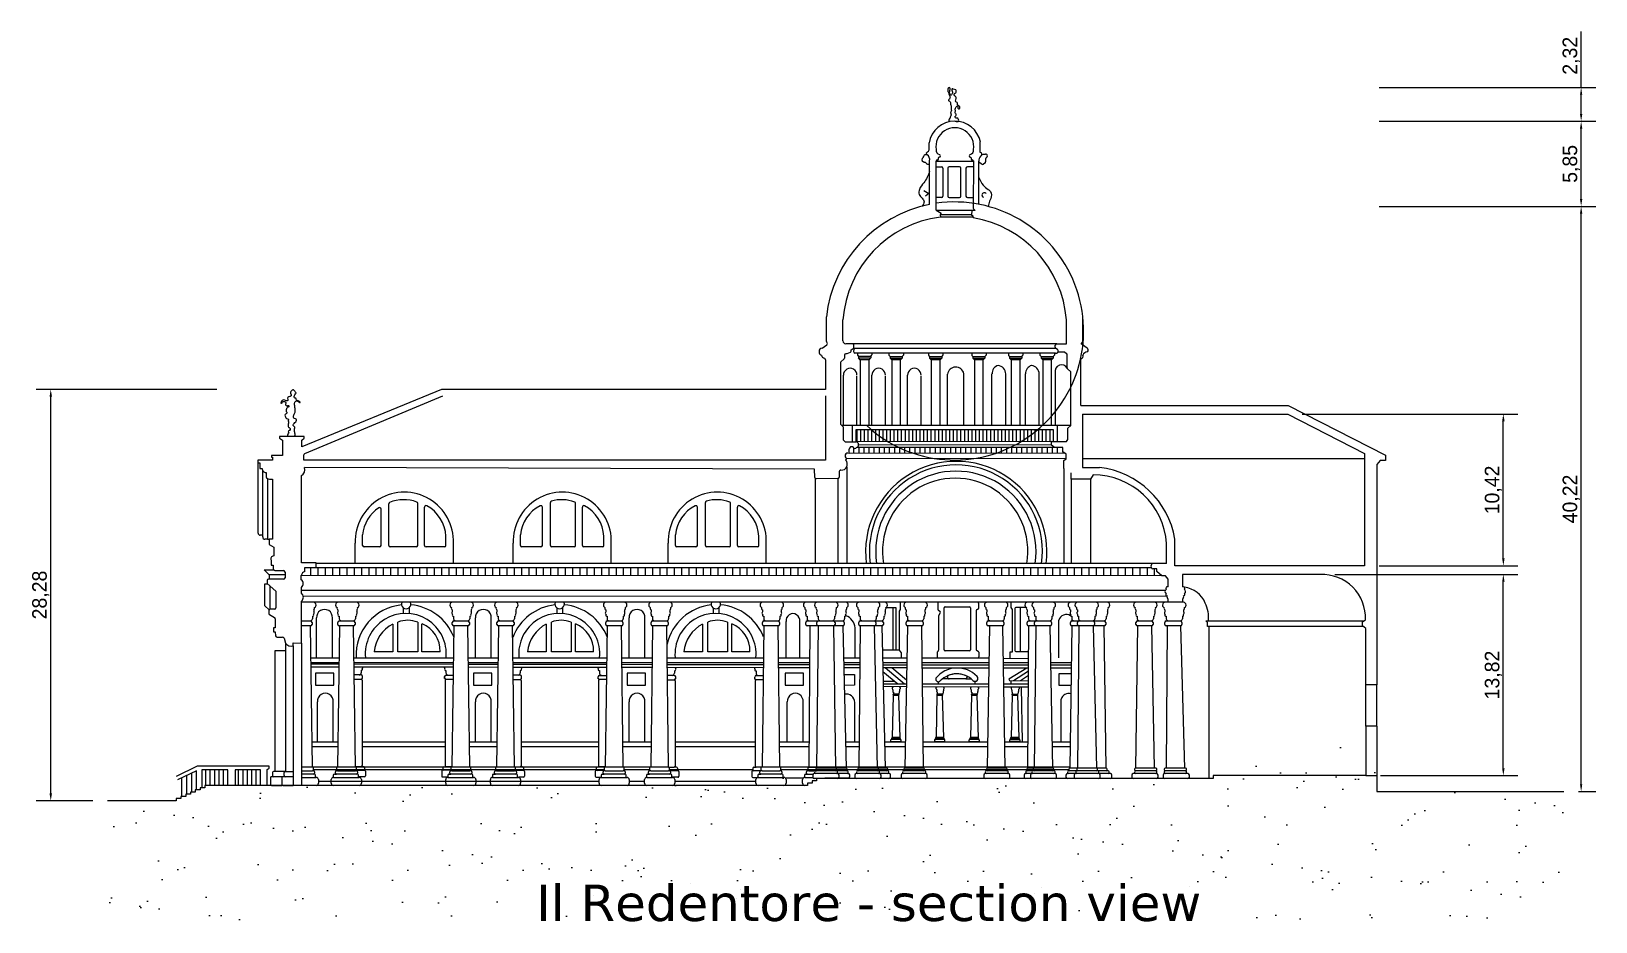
# Model space of a CAD drawing. Header units: metres. Extents: x 232 to 340, y 63 to 125.
import ezdxf

# ---------------------------------------------------------------- set-up
doc = ezdxf.new("R2010")
doc.units = ezdxf.units.M
for name, color, linetype in [('ceco.net 203 Il Redentore', 7, 'Continuous'), ('ceco.net Il Redentore DETAILS', 31, 'Continuous'), ('ceco.net Il Redentore DIMENSIONS', 154, 'Continuous'), ('ceco.net Il Redentore LINES', 22, 'Continuous'), ('ceco.net Il Redentore WALLS CUT', 150, 'Continuous')]:
    doc.layers.add(name, color=color, linetype=linetype)
doc.dimstyles.new('ISO-25', dxfattribs={"dimtxt": 2.5, "dimasz": 2.5, "dimexe": 1.25, "dimexo": 0.625, "dimtad": 1, "dimtxsty": 'Standard', "dimcen": 2.5, "dimadec": 0, "dimazin": 0, "dimtfac": 1, "dimtmove": 0, "dimatfit": 3, "dimfxl": 1, "dimarcsym": 0})

msp = doc.modelspace()

# ---------------------------------------------------------------- texts
at = {"layer": 'ceco.net 203 Il Redentore', "insert": (266.971, 65.895), "char_height": 2.5, "width": 46.96534, "attachment_point": 1}
msp.add_mtext('{\\fVerdana|b0|i0|c0|p34;Il Redentore - section view}', dxfattribs=at)

# ---------------------------------------------------------------- blocks, each defined once
blk = doc.blocks.new('*D8')
at = {"layer": 'ceco.net Il Redentore DIMENSIONS', "color": 0, "lineweight": -2}
for p, q in [((245.04, 99.93), (232.61, 99.93)), ((233.61, 72.16), (233.61, 99.43)), ((236.5, 71.66), (232.61, 71.66))]:
    blk.add_line(p, q, dxfattribs=at)
at = {"layer": 'ceco.net Il Redentore DIMENSIONS', "color": 0}
for points in [[(233.53, 99.43), (233.7, 99.43), (233.61, 99.93)], [(233.53, 72.16), (233.7, 72.16), (233.61, 71.66)]]:
    blk.add_solid(points, dxfattribs=at)
at = {"layer": 'Defpoints', "color": 0}
for p in [(233.61, 99.93), (246.04, 99.93), (237.5, 71.66)]:
    blk.add_point(p, dxfattribs=at)
at = {"layer": 'ceco.net Il Redentore DIMENSIONS', "color": 0, "insert": (232.93, 85.8), "char_height": 1, "attachment_point": 5, "rotation": 90}
blk.add_mtext('28,28', dxfattribs=at)
blk = doc.blocks.new('*D9')
at = {"layer": 'ceco.net Il Redentore DIMENSIONS', "color": 0, "lineweight": -2}
for p, q in [((324.92, 112.51), (339.81, 112.51)), ((338.81, 72.79), (338.81, 112.01)), ((338.63, 72.29), (339.81, 72.29))]:
    blk.add_line(p, q, dxfattribs=at)
at = {"layer": 'ceco.net Il Redentore DIMENSIONS', "color": 0}
for points in [[(338.73, 112.01), (338.89, 112.01), (338.81, 112.51)], [(338.73, 72.79), (338.89, 72.79), (338.81, 72.29)]]:
    blk.add_solid(points, dxfattribs=at)
at = {"layer": 'Defpoints', "color": 0}
for p in [(323.92, 112.51), (338.81, 112.51), (337.63, 72.29)]:
    blk.add_point(p, dxfattribs=at)
at = {"layer": 'ceco.net Il Redentore DIMENSIONS', "color": 0, "insert": (338.13, 92.4), "char_height": 1, "attachment_point": 5, "rotation": 90}
blk.add_mtext('40,22', dxfattribs=at)
blk = doc.blocks.new('*D10')
at = {"layer": 'ceco.net Il Redentore DIMENSIONS', "color": 0, "lineweight": -2}
for p, q in [((324.92, 118.36), (339.81, 118.36)), ((338.81, 113.01), (338.81, 117.86)), ((324.92, 112.51), (339.81, 112.51))]:
    blk.add_line(p, q, dxfattribs=at)
at = {"layer": 'ceco.net Il Redentore DIMENSIONS', "color": 0}
for points in [[(338.73, 117.86), (338.89, 117.86), (338.81, 118.36)], [(338.73, 113.01), (338.89, 113.01), (338.81, 112.51)]]:
    blk.add_solid(points, dxfattribs=at)
at = {"layer": 'Defpoints', "color": 0}
for p in [(323.92, 118.36), (338.81, 118.36), (323.92, 112.51)]:
    blk.add_point(p, dxfattribs=at)
at = {"layer": 'ceco.net Il Redentore DIMENSIONS', "color": 0, "insert": (338.13, 115.43), "char_height": 1, "attachment_point": 5, "rotation": 90}
blk.add_mtext('5,85', dxfattribs=at)
blk = doc.blocks.new('*D11')
at = {"layer": 'ceco.net Il Redentore DIMENSIONS', "color": 0, "lineweight": -2}
for p, q in [((338.81, 120.68), (338.81, 124.54)), ((324.92, 120.68), (339.81, 120.68)), ((338.81, 118.86), (338.81, 120.18)), ((324.92, 118.36), (339.81, 118.36))]:
    blk.add_line(p, q, dxfattribs=at)
at = {"layer": 'ceco.net Il Redentore DIMENSIONS', "color": 0}
for points in [[(338.73, 120.18), (338.89, 120.18), (338.81, 120.68)], [(338.73, 118.86), (338.89, 118.86), (338.81, 118.36)]]:
    blk.add_solid(points, dxfattribs=at)
at = {"layer": 'Defpoints', "color": 0}
for p in [(323.92, 120.68), (338.81, 120.68), (323.92, 118.36)]:
    blk.add_point(p, dxfattribs=at)
at = {"layer": 'ceco.net Il Redentore DIMENSIONS', "color": 0, "insert": (338.13, 122.86), "char_height": 1, "attachment_point": 5, "rotation": 90}
blk.add_mtext('2,32', dxfattribs=at)
blk = doc.blocks.new('*D12')
at = {"layer": 'ceco.net Il Redentore DIMENSIONS', "color": 0, "lineweight": -2}
for p, q in [((321.88, 87.21), (334.46, 87.21)), ((333.46, 73.89), (333.46, 86.71)), ((325.02, 73.39), (334.46, 73.39))]:
    blk.add_line(p, q, dxfattribs=at)
at = {"layer": 'ceco.net Il Redentore DIMENSIONS', "color": 0}
for points in [[(333.38, 86.71), (333.55, 86.71), (333.46, 87.21)], [(333.38, 73.89), (333.55, 73.89), (333.46, 73.39)]]:
    blk.add_solid(points, dxfattribs=at)
at = {"layer": 'Defpoints', "color": 0}
for p in [(320.88, 87.21), (333.46, 87.21), (324.02, 73.39)]:
    blk.add_point(p, dxfattribs=at)
at = {"layer": 'ceco.net Il Redentore DIMENSIONS', "color": 0, "insert": (332.78, 80.3), "char_height": 1, "attachment_point": 5, "rotation": 90}
blk.add_mtext('13,82', dxfattribs=at)
blk = doc.blocks.new('*D13')
at = {"layer": 'ceco.net Il Redentore DIMENSIONS', "color": 0, "lineweight": -2}
for p, q in [((319.64, 98.24), (334.46, 98.24)), ((333.46, 88.31), (333.46, 97.74)), ((324.92, 87.81), (334.46, 87.81))]:
    blk.add_line(p, q, dxfattribs=at)
at = {"layer": 'ceco.net Il Redentore DIMENSIONS', "color": 0}
for points in [[(333.38, 97.74), (333.55, 97.74), (333.46, 98.24)], [(333.38, 88.31), (333.55, 88.31), (333.46, 87.81)]]:
    blk.add_solid(points, dxfattribs=at)
at = {"layer": 'Defpoints', "color": 0}
for p in [(318.64, 98.24), (333.46, 98.24), (323.92, 87.81)]:
    blk.add_point(p, dxfattribs=at)
at = {"layer": 'ceco.net Il Redentore DIMENSIONS', "color": 0, "insert": (332.78, 93.02), "char_height": 1, "attachment_point": 5, "rotation": 90}
blk.add_mtext('10,42', dxfattribs=at)

# ---------------------------------------------------------------- dimensions: what is measured, and where the dimension line sits
at = {"layer": 'ceco.net Il Redentore DIMENSIONS'}
for base, p1, p2, picture, middle in [((338.812, 120.677), (323.915, 118.356), (323.915, 120.677), '*D11', (338.128, 122.86)), ((338.812, 118.356), (323.915, 112.507), (323.915, 118.356), '*D10', (338.128, 115.431)), ((338.812, 112.507), (337.626, 72.288), (323.915, 112.507), '*D9', (338.128, 92.398)), ((233.6146, 99.9334), (237.5026, 71.658), (246.0423, 99.9334), '*D8', (232.9313, 85.7957)), ((333.464, 98.235), (323.915, 87.813), (318.638, 98.235), '*D13', (332.781, 93.024)), ((333.464, 87.206), (324.018, 73.389), (320.878, 87.206), '*D12', (332.781, 80.298))]:
    dim = msp.add_linear_dim(base=base, p1=p1, p2=p2, angle=270, dimstyle='ISO-25', override={"dimtxt": 1, "dimasz": 0.5, "dimexe": 1, "dimexo": 1, "dimgap": 0.1}, dxfattribs=at)
    dim.commit()
    dim.dimension.update_dxf_attribs({"geometry": picture, "text_midpoint": middle})

# ---------------------------------------------------------------- hatches: boundary and pattern name
at = {"layer": 'ceco.net Il Redentore WALLS CUT'}
h = msp.add_hatch(dxfattribs=at)
h.set_pattern_fill('AR-SAND', color=256, scale=0.1, style=0)
h.set_pattern_definition([(142.5, (620.6523, 47.1332), (0.160003, 4.894132), [0, -3.8608, 0, -4.318, 0, -4.1275]), (172.5, (620.652, 47.133), (-4.49523, 7.16825), [0, -2.0828, 0, -3.4798, 0, -1.3335]), (212.5, (623.7765, 47.1332), (-7.909924, 0.01437), [0, -1.27, 0, -4.572, 0, -5.969]), (222.5, (623.7765, 47.133), (-7.63556, 2.22929), [0, -0.635, 0, -2.9972, 0, -3.429])])
edge = h.paths.add_edge_path()
edge.add_line((324.765, 72.288), (337.626, 72.288))
edge.add_line((337.626, 72.288), (337.626, 63.388))
edge.add_line((337.626, 63.388), (237.503, 63.388))
edge.add_line((237.503, 63.388), (237.503, 71.658))
edge.add_line((242.231, 71.658), (237.503, 71.658))
edge.add_line((242.231, 71.808), (242.231, 71.658))
edge.add_line((242.561, 71.808), (242.231, 71.808))
edge.add_line((242.561, 71.958), (242.561, 71.808))
edge.add_line((242.891, 71.958), (242.561, 71.958))
edge.add_line((242.891, 72.108), (242.891, 71.958))
edge.add_line((243.221, 72.108), (242.891, 72.108))
edge.add_line((243.221, 72.258), (243.221, 72.108))
edge.add_line((243.551, 72.258), (243.221, 72.258))
edge.add_line((243.551, 72.408), (243.551, 72.258))
edge.add_line((243.881, 72.408), (243.551, 72.408))
edge.add_line((243.881, 72.558), (243.881, 72.408))
edge.add_line((244.211, 72.558), (243.881, 72.558))
edge.add_line((244.211, 72.708), (244.211, 72.558))
edge.add_line((282.669, 72.708), (244.211, 72.708))
edge.add_line((285.626, 72.708), (244.211, 72.708))
edge.add_line((285.439, 73.26), (286.001, 73.26))
edge.add_arc((285.498, 73.33), 0.07, 180, 270, ccw=False)
edge.add_arc((285.439, 72.858), 0.15, 180, 270, ccw=False)
edge.add_arc((285.439, 73.11), 0.15, 90, 180, ccw=False)
edge.add_line((285.289, 72.858), (285.289, 73.11))
edge.add_arc((288.432, 73.301), 0.1, 270, 360, ccw=False)
edge.add_line((288.432, 73.201), (286.833, 73.201))
edge.add_arc((291.232, 73.299), 0.1, 270, 360, ccw=False)
edge.add_line((291.232, 73.199), (289.633, 73.199))
edge.add_arc((286.098, 73.284), 0.1, 180, 270, ccw=False)
edge.add_arc((287.697, 73.284), 0.1, 270, 360, ccw=False)
edge.add_line((287.697, 73.184), (286.098, 73.184))
edge.add_arc((288.984, 73.284), 0.1, 180, 270, ccw=False)
edge.add_arc((290.584, 73.284), 0.1, 270, 360, ccw=False)
edge.add_line((290.584, 73.184), (288.984, 73.184))
edge.add_arc((292.161, 73.284), 0.1, 180, 270, ccw=False)
edge.add_arc((293.76, 73.284), 0.1, 270, 360, ccw=False)
edge.add_line((293.76, 73.184), (292.161, 73.184))
edge.add_line((285.626, 72.867), (285.626, 72.708))
edge.add_line((285.96, 72.867), (285.626, 72.867))
edge.add_line((285.96, 73.03), (285.96, 72.867))
edge.add_line((286.246, 73.03), (285.96, 73.03))
edge.add_line((286.246, 73.184), (286.246, 73.03))
edge.add_line((313.52, 73.184), (286.246, 73.184))
edge.add_line((324.018, 73.389), (313.52, 73.389))
edge.add_line((324.018, 73.389), (324.765, 73.389))
edge.add_line((324.765, 76.777), (324.765, 72.288))
edge.add_line((313.52, 73.389), (313.52, 73.184))

# ---------------------------------------------------------------- linework, layer by layer
at = {"layer": 'ceco.net Il Redentore DETAILS'}
for p, q in [((302.764, 103.064), (288.722, 103.064)), ((302.707, 102.748), (288.779, 102.748)), ((302.685, 102.413), (288.883, 102.413)), ((302.665, 101.275), (302.661, 97.44)), ((288.103, 97.449), (288.103, 100.905)), ((289.031, 97.447), (289.031, 100.85)), ((290.063, 97.449), (290.063, 100.905)), ((290.991, 97.447), (290.991, 100.85)), ((292.506, 97.449), (292.506, 100.905)), ((293.434, 97.447), (293.434, 100.85)), ((295.244, 97.447), (295.244, 100.982)), ((296.384, 97.447), (296.384, 101.01)), ((298.313, 97.441), (298.313, 100.995)), ((299.256, 97.441), (299.256, 100.995)), ((300.619, 97.441), (300.619, 100.995)), ((301.562, 97.441), (301.562, 100.995)), ((256.319, 89.202), (256.319, 91.706)), ((256.847, 89.202), (256.847, 92.069)), ((258.838, 89.202), (258.838, 92.097)), ((259.308, 89.202), (259.308, 91.846)), ((267.408, 89.202), (267.408, 91.838)), ((267.956, 89.202), (267.956, 92.154)), ((269.692, 89.202), (269.692, 92.097)), ((270.162, 89.202), (270.162, 91.846)), ((278.062, 89.202), (278.062, 91.838)), ((278.609, 89.202), (278.609, 92.154)), ((280.346, 89.202), (280.346, 92.097)), ((280.816, 89.202), (280.816, 91.846)), ((254.548, 87.974), (254.548, 89.358)), ((255.051, 89.202), (255.051, 89.93)), ((260.779, 89.202), (260.779, 89.836)), ((261.291, 87.974), (261.291, 89.358)), ((265.402, 87.974), (265.402, 89.358)), ((265.906, 89.202), (265.906, 89.93)), ((271.633, 89.202), (271.633, 89.836)), ((272.146, 87.974), (272.146, 89.358)), ((276.056, 87.974), (276.056, 89.358)), ((276.559, 89.202), (276.559, 89.93)), ((282.287, 89.202), (282.287, 89.836)), ((282.799, 87.974), (282.799, 89.358)), ((256.219, 89.102), (255.151, 89.102)), ((258.738, 89.102), (256.947, 89.102)), ((260.679, 89.102), (259.408, 89.102)), ((267.308, 89.102), (266.006, 89.102)), ((269.592, 89.102), (268.056, 89.102)), ((271.533, 89.102), (270.262, 89.102)), ((277.962, 89.102), (276.659, 89.102)), ((280.246, 89.102), (278.709, 89.102)), ((282.187, 89.102), (280.916, 89.102)), ((251.493, 87.11), (251.493, 87.686)), ((251.993, 87.11), (251.993, 87.686)), ((252.493, 87.11), (252.493, 87.686)), ((252.993, 87.11), (252.993, 87.686)), ((253.493, 87.11), (253.493, 87.686)), ((253.993, 87.11), (253.993, 87.686)), ((254.493, 87.11), (254.493, 87.686)), ((254.993, 87.11), (254.993, 87.686)), ((255.493, 87.11), (255.493, 87.686)), ((255.993, 87.11), (255.993, 87.686)), ((256.493, 87.11), (256.493, 87.686)), ((256.993, 87.11), (256.993, 87.686)), ((257.493, 87.11), (257.493, 87.686)), ((257.993, 87.11), (257.993, 87.686)), ((258.493, 87.11), (258.493, 87.686)), ((258.993, 87.11), (258.993, 87.686)), ((259.493, 87.11), (259.493, 87.686)), ((259.993, 87.11), (259.993, 87.686)), ((260.493, 87.11), (260.493, 87.686)), ((260.993, 87.11), (260.993, 87.686)), ((261.493, 87.11), (261.493, 87.686)), ((261.993, 87.11), (261.993, 87.686)), ((262.493, 87.11), (262.493, 87.686)), ((262.993, 87.11), (262.993, 87.686)), ((263.493, 87.11), (263.493, 87.686)), ((263.993, 87.11), (263.993, 87.686)), ((264.493, 87.11), (264.493, 87.686)), ((264.993, 87.11), (264.993, 87.686)), ((265.493, 87.11), (265.493, 87.686)), ((265.993, 87.11), (265.993, 87.686)), ((266.493, 87.11), (266.493, 87.686)), ((266.993, 87.11), (266.993, 87.686)), ((267.493, 87.11), (267.493, 87.686)), ((267.993, 87.11), (267.993, 87.686)), ((268.493, 87.11), (268.493, 87.686)), ((268.993, 87.11), (268.993, 87.686)), ((269.493, 87.11), (269.493, 87.686)), ((269.993, 87.11), (269.993, 87.686)), ((270.493, 87.11), (270.493, 87.686)), ((270.993, 87.11), (270.993, 87.686)), ((271.493, 87.11), (271.493, 87.686)), ((271.993, 87.11), (271.993, 87.686)), ((272.493, 87.11), (272.493, 87.686)), ((272.993, 87.11), (272.993, 87.686)), ((273.493, 87.11), (273.493, 87.686)), ((273.993, 87.11), (273.993, 87.686)), ((274.493, 87.11), (274.493, 87.686)), ((274.993, 87.11), (274.993, 87.686)), ((275.493, 87.11), (275.493, 87.686)), ((275.993, 87.11), (275.993, 87.686)), ((276.493, 87.11), (276.493, 87.686)), ((276.993, 87.11), (276.993, 87.686)), ((277.493, 87.11), (277.493, 87.686)), ((277.993, 87.11), (277.993, 87.686)), ((278.493, 87.11), (278.493, 87.686)), ((278.993, 87.11), (278.993, 87.686)), ((279.493, 87.11), (279.493, 87.686)), ((279.993, 87.11), (279.993, 87.686)), ((280.493, 87.11), (280.493, 87.686)), ((280.993, 87.11), (280.993, 87.686)), ((281.493, 87.11), (281.493, 87.686)), ((281.993, 87.11), (281.993, 87.686)), ((282.493, 87.11), (282.493, 87.686)), ((282.993, 87.11), (282.993, 87.686)), ((283.493, 87.11), (283.493, 87.686)), ((283.993, 87.11), (283.993, 87.686)), ((284.493, 87.11), (284.493, 87.686)), ((284.993, 87.11), (284.993, 87.686)), ((285.493, 87.11), (285.493, 87.686)), ((285.993, 87.11), (285.993, 87.686)), ((286.493, 87.11), (286.493, 87.686)), ((286.993, 87.11), (286.993, 87.686)), ((287.493, 87.11), (287.493, 87.686)), ((287.993, 87.11), (287.993, 87.686)), ((288.493, 87.11), (288.493, 87.686)), ((288.993, 87.11), (288.993, 87.686)), ((289.493, 87.11), (289.493, 87.686)), ((289.993, 87.11), (289.993, 87.686)), ((290.493, 87.11), (290.493, 87.686)), ((290.993, 87.11), (290.993, 87.686)), ((291.493, 87.11), (291.493, 87.686)), ((291.993, 87.11), (291.993, 87.686)), ((292.493, 87.11), (292.493, 87.686)), ((292.993, 87.11), (292.993, 87.686)), ((293.493, 87.11), (293.493, 87.686)), ((293.993, 87.11), (293.993, 87.686)), ((294.493, 87.11), (294.493, 87.686)), ((294.993, 87.11), (294.993, 87.686)), ((295.493, 87.11), (295.493, 87.686)), ((295.993, 87.11), (295.993, 87.686)), ((296.493, 87.11), (296.493, 87.686)), ((296.993, 87.11), (296.993, 87.686)), ((297.493, 87.11), (297.493, 87.686)), ((297.993, 87.11), (297.993, 87.686)), ((298.493, 87.11), (298.493, 87.686)), ((298.993, 87.11), (298.993, 87.686)), ((299.493, 87.11), (299.493, 87.686)), ((299.993, 87.11), (299.993, 87.686)), ((300.493, 87.11), (300.493, 87.686)), ((300.993, 87.11), (300.993, 87.686)), ((301.493, 87.11), (301.493, 87.686)), ((301.993, 87.11), (301.993, 87.686)), ((302.493, 87.11), (302.493, 87.686)), ((302.993, 87.11), (302.993, 87.686)), ((303.493, 87.11), (303.493, 87.686)), ((303.993, 87.11), (303.993, 87.686)), ((304.493, 87.11), (304.493, 87.686)), ((304.993, 87.11), (304.993, 87.686)), ((305.493, 87.11), (305.493, 87.686)), ((305.993, 87.11), (305.993, 87.686)), ((306.493, 87.11), (306.493, 87.686)), ((306.993, 87.11), (306.993, 87.686)), ((307.493, 87.11), (307.493, 87.686)), ((307.993, 87.11), (307.993, 87.686)), ((308.493, 87.11), (308.493, 87.686)), ((308.993, 87.11), (308.993, 87.686)), ((309.493, 87.11), (309.493, 87.591)), ((250.855, 84.017), (251.461, 84.017)), ((251.461, 84.017), (251.471, 84.017)), ((251.571, 83.917), (251.571, 83.777)), ((251.598, 84.338), (251.598, 84.172)), ((251.686, 84.776), (251.686, 84.639)), ((253.35, 83.777), (253.35, 83.917)), ((253.351, 84.776), (253.351, 84.639)), ((253.439, 84.338), (253.439, 84.172)), ((253.45, 84.017), (253.577, 84.017)), ((253.577, 84.017), (254.417, 84.017)), ((254.417, 84.017), (254.428, 84.017)), ((254.528, 83.917), (254.528, 83.777)), ((254.554, 84.338), (254.554, 84.172)), ((254.643, 84.776), (254.643, 84.639)), ((261.212, 83.777), (261.212, 83.917)), ((261.213, 84.776), (261.213, 84.639)), ((261.301, 84.338), (261.301, 84.172)), ((261.312, 84.017), (261.438, 84.017)), ((261.438, 84.017), (262.279, 84.017)), ((262.279, 84.017), (262.29, 84.017)), ((262.39, 83.917), (262.39, 83.777)), ((262.416, 84.338), (262.416, 84.172)), ((262.504, 84.776), (262.504, 84.639)), ((264.283, 83.777), (264.283, 83.917)), ((264.284, 84.776), (264.284, 84.639)), ((264.372, 84.338), (264.372, 84.172)), ((264.383, 84.017), (264.509, 84.017)), ((264.509, 84.017), (265.35, 84.017)), ((265.35, 84.017), (265.36, 84.017)), ((265.46, 83.917), (265.46, 83.777)), ((265.487, 84.338), (265.487, 84.172)), ((265.575, 84.776), (265.575, 84.639)), ((271.761, 83.777), (271.761, 83.917)), ((271.762, 84.776), (271.762, 84.639)), ((271.85, 84.338), (271.85, 84.172)), ((271.861, 84.017), (271.987, 84.017)), ((271.987, 84.017), (272.828, 84.017)), ((272.828, 84.017), (272.838, 84.017)), ((272.938, 83.917), (272.938, 83.777)), ((272.965, 84.338), (272.965, 84.172)), ((273.053, 84.776), (273.053, 84.639)), ((274.88, 83.777), (274.88, 83.917)), ((274.881, 84.776), (274.881, 84.639)), ((274.969, 84.338), (274.969, 84.172)), ((274.98, 84.017), (275.106, 84.017)), ((275.106, 84.017), (275.947, 84.017)), ((275.947, 84.017), (275.958, 84.017)), ((276.058, 83.917), (276.058, 83.777)), ((276.084, 84.338), (276.084, 84.172)), ((276.172, 84.776), (276.172, 84.639)), ((282.533, 83.777), (282.533, 83.917)), ((282.534, 84.776), (282.534, 84.639)), ((282.622, 84.338), (282.622, 84.172)), ((282.633, 84.017), (282.759, 84.017)), ((282.759, 84.017), (283.6, 84.017)), ((283.6, 84.017), (283.61, 84.017)), ((283.71, 83.917), (283.71, 83.777)), ((283.737, 84.338), (283.737, 84.172)), ((283.825, 84.776), (283.825, 84.639)), ((285.514, 83.777), (285.514, 83.917)), ((285.515, 84.776), (285.515, 84.639)), ((285.603, 84.338), (285.603, 84.172)), ((285.614, 84.017), (285.74, 84.017)), ((285.74, 84.017), (286.581, 84.017)), ((286.276, 84.776), (286.276, 84.639)), ((286.276, 83.777), (286.276, 83.917)), ((286.364, 84.338), (286.364, 84.172)), ((286.376, 84.017), (286.502, 84.017)), ((286.502, 84.017), (287.342, 84.017)), ((287.205, 84.017), (288.046, 84.017)), ((287.342, 84.017), (287.353, 84.017)), ((287.479, 84.338), (287.479, 84.172)), ((287.524, 83.917), (287.524, 83.777)), ((287.568, 84.776), (287.568, 84.639)), ((288.046, 84.017), (288.056, 84.017)), ((288.156, 83.917), (288.156, 83.777)), ((288.183, 84.338), (288.183, 84.172)), ((288.271, 84.776), (288.271, 84.639)), ((289.158, 83.777), (289.158, 83.917)), ((289.159, 84.776), (289.159, 84.639)), ((289.247, 84.338), (289.247, 84.172)), ((289.258, 84.017), (289.384, 84.017)), ((289.384, 84.017), (290.225, 84.017)), ((289.894, 84.017), (290.734, 84.017)), ((290.225, 84.017), (290.235, 84.017)), ((290.335, 83.917), (290.335, 83.777)), ((290.362, 84.338), (290.362, 84.172)), ((290.45, 84.776), (290.45, 84.639)), ((290.734, 84.017), (290.745, 84.017)), ((290.845, 83.917), (290.845, 83.777)), ((290.871, 84.338), (290.871, 84.172)), ((290.96, 84.776), (290.96, 84.639)), ((292.414, 83.777), (292.414, 83.917)), ((292.415, 84.776), (292.415, 84.639)), ((292.503, 84.338), (292.503, 84.172)), ((292.514, 84.017), (292.64, 84.017)), ((292.64, 84.017), (293.481, 84.017)), ((293.481, 84.017), (293.491, 84.017)), ((293.591, 83.917), (293.591, 83.777)), ((293.618, 84.338), (293.618, 84.172)), ((293.706, 84.776), (293.706, 84.639)), ((297.956, 83.777), (297.956, 83.917)), ((297.957, 84.776), (297.957, 84.639)), ((298.045, 84.338), (298.045, 84.172)), ((298.056, 84.017), (298.183, 84.017)), ((298.183, 84.017), (299.023, 84.017)), ((299.023, 84.017), (299.034, 84.017)), ((299.134, 83.917), (299.134, 83.777)), ((299.16, 84.338), (299.16, 84.172)), ((299.249, 84.776), (299.249, 84.639)), ((300.734, 84.776), (300.734, 84.639)), ((300.734, 83.777), (300.734, 83.917)), ((300.823, 84.338), (300.823, 84.172)), ((300.834, 84.017), (300.96, 84.017)), ((300.96, 84.017), (301.8, 84.017)), ((301.226, 84.776), (301.226, 84.639)), ((301.226, 83.777), (301.226, 83.917)), ((301.315, 84.338), (301.315, 84.172)), ((301.326, 84.017), (301.452, 84.017)), ((301.452, 84.017), (302.293, 84.017)), ((302.293, 84.017), (302.303, 84.017)), ((302.403, 83.917), (302.403, 83.777)), ((302.43, 84.338), (302.43, 84.172)), ((302.518, 84.776), (302.518, 84.639)), ((303.709, 83.777), (303.709, 83.917)), ((303.71, 84.776), (303.71, 84.639)), ((303.798, 84.338), (303.798, 84.172)), ((303.809, 84.017), (303.935, 84.017)), ((303.935, 84.017), (304.776, 84.017)), ((304.18, 83.777), (304.18, 83.917)), ((304.181, 84.776), (304.181, 84.639)), ((304.269, 84.338), (304.269, 84.172)), ((304.28, 84.017), (304.406, 84.017)), ((304.406, 84.017), (305.247, 84.017)), ((305.179, 84.017), (306.02, 84.017)), ((305.247, 84.017), (305.258, 84.017)), ((305.358, 83.917), (305.358, 83.777)), ((305.384, 84.338), (305.384, 84.172)), ((305.472, 84.776), (305.472, 84.639)), ((306.02, 84.017), (306.031, 84.017)), ((306.131, 83.917), (306.131, 83.777)), ((306.157, 84.338), (306.157, 84.172)), ((306.245, 84.776), (306.245, 84.639)), ((308.207, 83.777), (308.207, 83.917)), ((308.208, 84.776), (308.208, 84.639)), ((308.296, 84.338), (308.296, 84.172)), ((308.307, 84.017), (308.433, 84.017)), ((308.433, 84.017), (309.274, 84.017)), ((309.274, 84.017), (309.285, 84.017)), ((309.385, 83.917), (309.385, 83.777)), ((309.411, 84.338), (309.411, 84.172)), ((309.499, 84.776), (309.499, 84.639)), ((310.195, 83.777), (310.195, 83.917)), ((310.196, 84.776), (310.196, 84.639)), ((310.284, 84.338), (310.284, 84.172)), ((310.295, 84.017), (310.421, 84.017)), ((310.421, 84.017), (311.262, 84.017)), ((311.262, 84.017), (311.273, 84.017)), ((311.373, 83.917), (311.373, 83.777)), ((311.399, 84.338), (311.399, 84.172)), ((311.487, 84.776), (311.487, 84.639)), ((251.471, 83.677), (250.855, 83.677)), ((251.598, 73.959), (251.471, 83.677)), ((253.45, 83.677), (253.321, 73.959)), ((254.428, 83.677), (253.45, 83.677)), ((254.555, 73.959), (254.428, 83.677)), ((261.312, 83.677), (261.183, 73.959)), ((262.29, 83.677), (261.312, 83.677)), ((262.416, 73.959), (262.29, 83.677)), ((264.383, 83.677), (264.254, 73.959)), ((265.36, 83.677), (264.383, 83.677)), ((265.487, 73.959), (265.36, 83.677)), ((271.861, 83.677), (271.732, 73.959)), ((272.838, 83.677), (271.861, 83.677)), ((272.965, 73.959), (272.838, 83.677)), ((274.98, 83.677), (274.851, 73.959)), ((275.958, 83.677), (274.98, 83.677)), ((276.085, 73.959), (275.958, 83.677)), ((282.633, 83.677), (282.504, 73.959)), ((283.61, 83.677), (282.633, 83.677)), ((283.737, 73.959), (283.61, 83.677)), ((286.592, 83.677), (285.614, 83.677)), ((285.781, 83.677), (285.713, 73.959)), ((286.263, 73.891), (286.376, 83.677)), ((287.353, 83.677), (286.376, 83.677)), ((288.056, 83.677), (287.079, 83.677)), ((287.424, 83.677), (287.545, 73.891)), ((288.056, 83.677), (288.281, 73.891)), ((289.258, 83.677), (289.15, 73.891)), ((290.235, 83.677), (289.258, 83.677)), ((290.745, 83.677), (289.767, 83.677)), ((290.432, 73.891), (290.235, 83.677)), ((290.745, 83.677), (290.961, 73.901)), ((292.514, 83.677), (292.327, 73.891)), ((293.491, 83.677), (292.514, 83.677)), ((293.609, 73.891), (293.491, 83.677)), ((298.007, 73.891), (298.156, 83.677)), ((299.034, 83.677), (298.056, 83.677)), ((299.034, 83.677), (299.189, 73.891)), ((300.785, 73.891), (300.834, 83.677)), ((301.811, 83.677), (300.834, 83.677)), ((301.326, 83.677), (301.216, 73.891)), ((302.303, 83.677), (301.326, 83.677)), ((302.498, 73.891), (302.303, 83.677)), ((303.809, 83.677), (303.663, 73.891)), ((304.786, 83.677), (303.809, 83.677)), ((304.222, 73.891), (304.298, 83.677)), ((305.258, 83.677), (304.28, 83.677)), ((306.031, 83.677), (305.053, 83.677)), ((305.258, 83.677), (305.504, 73.891)), ((306.162, 73.891), (306.031, 83.677)), ((308.307, 83.677), (308.183, 73.891)), ((309.285, 83.677), (308.307, 83.677)), ((309.285, 83.677), (309.471, 73.891)), ((310.36, 83.677), (310.274, 73.891)), ((311.273, 83.677), (310.295, 83.677)), ((311.273, 83.677), (311.547, 73.891)), ((248.713, 73.244), (248.713, 72.778)), ((249.556, 73.314), (248.783, 73.314)), ((248.86, 73.598), (248.86, 73.384)), ((249.717, 73.668), (248.93, 73.668)), ((249.486, 73.244), (249.486, 72.778)), ((249.647, 73.384), (249.647, 73.598)), ((249.717, 73.668), (250.283, 73.668)), ((250.283, 73.314), (249.717, 73.314)), ((251.598, 73.959), (250.855, 73.959)), ((250.855, 73.726), (251.598, 73.726)), ((251.663, 73.484), (250.855, 73.484)), ((250.855, 73.26), (251.865, 73.26)), ((250.855, 73.26), (251.738, 73.26)), ((251.663, 73.726), (251.598, 73.726)), ((251.738, 73.484), (251.663, 73.484)), ((251.668, 73.796), (251.668, 73.889)), ((251.733, 73.656), (251.733, 73.554)), ((251.808, 73.33), (251.808, 73.414)), ((253.037, 73.414), (253.037, 73.33)), ((253.047, 73.26), (254.822, 73.26)), ((253.107, 73.484), (253.245, 73.484)), ((253.107, 73.26), (254.694, 73.26)), ((253.175, 73.554), (253.175, 73.656)), ((253.321, 73.726), (253.245, 73.726)), ((254.62, 73.484), (253.245, 73.484)), ((253.251, 73.889), (253.251, 73.796)), ((254.555, 73.959), (253.321, 73.959)), ((253.321, 73.726), (254.555, 73.726)), ((254.62, 73.726), (254.555, 73.726)), ((254.694, 73.484), (254.62, 73.484)), ((254.625, 73.796), (254.625, 73.889)), ((254.69, 73.656), (254.69, 73.554)), ((254.764, 73.33), (254.764, 73.414)), ((260.899, 73.414), (260.899, 73.33)), ((260.909, 73.26), (262.683, 73.26)), ((260.969, 73.484), (261.107, 73.484)), ((260.969, 73.26), (262.556, 73.26)), ((261.037, 73.554), (261.037, 73.656)), ((261.183, 73.726), (261.107, 73.726)), ((262.482, 73.484), (261.107, 73.484)), ((261.113, 73.889), (261.113, 73.796)), ((262.416, 73.959), (261.183, 73.959)), ((261.183, 73.726), (262.416, 73.726)), ((262.482, 73.726), (262.416, 73.726)), ((262.556, 73.484), (262.482, 73.484)), ((262.486, 73.796), (262.486, 73.889)), ((262.552, 73.656), (262.552, 73.554)), ((262.626, 73.33), (262.626, 73.414)), ((263.969, 73.414), (263.969, 73.33)), ((263.98, 73.26), (265.754, 73.26)), ((264.039, 73.484), (264.178, 73.484)), ((264.039, 73.26), (265.627, 73.26)), ((264.108, 73.554), (264.108, 73.656)), ((264.254, 73.726), (264.178, 73.726)), ((265.552, 73.484), (264.178, 73.484)), ((264.184, 73.889), (264.184, 73.796)), ((265.487, 73.959), (264.254, 73.959)), ((264.254, 73.726), (265.487, 73.726)), ((265.552, 73.726), (265.487, 73.726)), ((265.627, 73.484), (265.552, 73.484)), ((265.557, 73.796), (265.557, 73.889)), ((265.622, 73.656), (265.622, 73.554)), ((265.697, 73.33), (265.697, 73.414)), ((271.447, 73.414), (271.447, 73.33)), ((271.458, 73.26), (273.232, 73.26)), ((271.517, 73.484), (271.655, 73.484)), ((271.517, 73.26), (273.105, 73.26)), ((271.585, 73.554), (271.585, 73.656)), ((271.732, 73.726), (271.655, 73.726)), ((273.03, 73.484), (271.655, 73.484)), ((271.662, 73.889), (271.662, 73.796)), ((272.965, 73.959), (271.732, 73.959)), ((271.732, 73.726), (272.965, 73.726)), ((273.03, 73.726), (272.965, 73.726)), ((273.105, 73.484), (273.03, 73.484)), ((273.035, 73.796), (273.035, 73.889)), ((273.1, 73.656), (273.1, 73.554)), ((273.175, 73.33), (273.175, 73.414)), ((274.567, 73.414), (274.567, 73.33)), ((274.577, 73.26), (276.352, 73.26)), ((274.637, 73.484), (274.775, 73.484)), ((274.637, 73.26), (276.224, 73.26)), ((274.705, 73.554), (274.705, 73.656)), ((274.851, 73.726), (274.775, 73.726)), ((276.15, 73.484), (274.775, 73.484)), ((274.781, 73.889), (274.781, 73.796)), ((276.085, 73.959), (274.851, 73.959)), ((274.851, 73.726), (276.085, 73.726)), ((276.15, 73.726), (276.085, 73.726)), ((276.224, 73.484), (276.15, 73.484)), ((276.155, 73.796), (276.155, 73.889)), ((276.22, 73.656), (276.22, 73.554)), ((276.294, 73.33), (276.294, 73.414)), ((282.219, 73.414), (282.219, 73.33)), ((282.23, 73.26), (284.004, 73.26)), ((282.289, 73.484), (282.428, 73.484)), ((282.289, 73.26), (283.877, 73.26)), ((282.358, 73.554), (282.358, 73.656)), ((282.504, 73.726), (282.428, 73.726)), ((283.802, 73.484), (282.428, 73.484)), ((282.434, 73.889), (282.434, 73.796)), ((283.737, 73.959), (282.504, 73.959)), ((282.504, 73.726), (283.737, 73.726)), ((283.802, 73.726), (283.737, 73.726)), ((283.877, 73.484), (283.802, 73.484)), ((283.807, 73.796), (283.807, 73.889)), ((283.872, 73.656), (283.872, 73.554)), ((283.947, 73.33), (283.947, 73.414)), ((285.428, 73.414), (285.428, 73.33)), ((285.439, 73.26), (286.001, 73.26)), ((285.498, 73.484), (285.637, 73.484)), ((285.567, 73.554), (285.567, 73.656)), ((285.713, 73.726), (285.637, 73.726)), ((285.637, 73.484), (286.017, 73.484)), ((285.643, 73.889), (285.643, 73.796)), ((285.713, 73.959), (286.264, 73.959)), ((285.713, 73.726), (286.216, 73.726)), ((285.998, 73.424), (285.998, 73.284)), ((287.697, 73.524), (286.098, 73.524)), ((287.697, 73.184), (286.098, 73.184)), ((286.107, 73.628), (286.107, 73.585)), ((287.545, 73.707), (286.177, 73.707)), ((287.622, 73.524), (286.177, 73.524)), ((286.193, 73.821), (286.193, 73.777)), ((287.545, 73.891), (286.263, 73.891)), ((288.432, 73.201), (286.833, 73.201)), ((288.281, 73.724), (286.912, 73.724)), ((288.357, 73.541), (286.912, 73.541)), ((288.281, 73.907), (286.998, 73.907)), ((287.622, 73.707), (287.545, 73.707)), ((287.615, 73.777), (287.615, 73.821)), ((287.692, 73.594), (287.692, 73.637)), ((287.797, 73.284), (287.797, 73.424)), ((288.357, 73.724), (288.281, 73.724)), ((288.351, 73.794), (288.351, 73.837)), ((288.427, 73.611), (288.427, 73.654)), ((288.532, 73.301), (288.532, 73.441)), ((288.884, 73.424), (288.884, 73.284)), ((290.584, 73.524), (288.984, 73.524)), ((290.584, 73.184), (288.984, 73.184)), ((288.993, 73.628), (288.993, 73.585)), ((290.432, 73.707), (289.063, 73.707)), ((290.508, 73.524), (289.063, 73.524)), ((289.08, 73.821), (289.08, 73.777)), ((290.432, 73.891), (289.15, 73.891)), ((291.232, 73.199), (289.633, 73.199)), ((291.081, 73.722), (289.712, 73.722)), ((291.157, 73.539), (289.712, 73.539)), ((291.081, 73.905), (289.799, 73.905)), ((290.508, 73.707), (290.432, 73.707)), ((290.502, 73.777), (290.502, 73.821)), ((290.578, 73.594), (290.578, 73.637)), ((290.684, 73.284), (290.684, 73.424)), ((291.157, 73.722), (291.081, 73.722)), ((291.151, 73.792), (291.151, 73.835)), ((291.227, 73.609), (291.227, 73.652)), ((291.332, 73.299), (291.332, 73.439)), ((292.061, 73.424), (292.061, 73.284)), ((293.76, 73.524), (292.161, 73.524)), ((293.76, 73.184), (292.161, 73.184)), ((292.17, 73.628), (292.17, 73.585)), ((293.609, 73.707), (292.24, 73.707)), ((293.685, 73.524), (292.24, 73.524)), ((292.257, 73.821), (292.257, 73.777)), ((293.609, 73.891), (292.327, 73.891)), ((293.685, 73.707), (293.609, 73.707)), ((293.679, 73.777), (293.679, 73.821)), ((293.755, 73.594), (293.755, 73.637)), ((293.86, 73.284), (293.86, 73.424)), ((297.741, 73.424), (297.741, 73.284)), ((299.44, 73.524), (297.841, 73.524)), ((299.44, 73.184), (297.841, 73.184)), ((297.85, 73.628), (297.85, 73.585)), ((299.289, 73.707), (297.92, 73.707)), ((299.365, 73.524), (297.92, 73.524)), ((297.937, 73.821), (297.937, 73.777)), ((299.289, 73.891), (298.007, 73.891)), ((299.365, 73.707), (299.289, 73.707)), ((299.359, 73.777), (299.359, 73.821)), ((299.435, 73.594), (299.435, 73.637)), ((299.54, 73.284), (299.54, 73.424)), ((300.52, 73.424), (300.52, 73.284)), ((302.219, 73.524), (300.62, 73.524)), ((302.219, 73.184), (300.62, 73.184)), ((300.629, 73.628), (300.629, 73.585)), ((302.068, 73.707), (300.699, 73.707)), ((302.144, 73.524), (300.699, 73.524)), ((300.715, 73.821), (300.715, 73.777)), ((302.068, 73.891), (300.785, 73.891)), ((300.95, 73.424), (300.95, 73.284)), ((302.65, 73.524), (301.05, 73.524)), ((302.65, 73.184), (301.05, 73.184)), ((301.059, 73.628), (301.059, 73.585)), ((302.498, 73.707), (301.129, 73.707)), ((302.574, 73.524), (301.129, 73.524)), ((301.146, 73.821), (301.146, 73.777)), ((302.498, 73.891), (301.216, 73.891)), ((302.574, 73.707), (302.498, 73.707)), ((302.568, 73.777), (302.568, 73.821)), ((302.644, 73.594), (302.644, 73.637)), ((302.75, 73.284), (302.75, 73.424)), ((303.397, 73.424), (303.397, 73.284)), ((305.097, 73.184), (303.497, 73.184)), ((303.506, 73.628), (303.506, 73.585)), ((305.744, 73.707), (303.576, 73.707)), ((305.021, 73.524), (303.576, 73.524)), ((303.593, 73.821), (303.593, 73.777)), ((305.064, 73.891), (303.663, 73.891)), ((303.956, 73.424), (303.956, 73.284)), ((305.732, 73.524), (304.056, 73.524)), ((305.656, 73.184), (304.056, 73.184)), ((304.065, 73.628), (304.065, 73.585)), ((306.303, 73.707), (304.135, 73.707)), ((305.58, 73.524), (304.135, 73.524)), ((304.152, 73.821), (304.152, 73.777)), ((305.623, 73.891), (304.222, 73.891)), ((306.162, 73.891), (304.761, 73.891)), ((306.454, 73.524), (304.855, 73.524)), ((306.454, 73.184), (304.855, 73.184)), ((306.303, 73.524), (304.858, 73.524)), ((305.58, 73.707), (305.504, 73.707)), ((305.574, 73.777), (305.574, 73.821)), ((305.65, 73.594), (305.65, 73.637)), ((305.756, 73.284), (305.756, 73.424)), ((306.232, 73.777), (306.232, 73.821)), ((306.373, 73.594), (306.373, 73.637)), ((306.554, 73.284), (306.554, 73.424)), ((307.928, 73.424), (307.928, 73.284)), ((309.627, 73.524), (308.028, 73.524)), ((309.627, 73.184), (308.028, 73.184)), ((308.113, 73.821), (308.113, 73.777)), ((308.113, 73.628), (308.113, 73.585)), ((309.585, 73.524), (308.14, 73.524)), ((309.585, 73.891), (308.183, 73.891)), ((309.585, 73.707), (308.183, 73.707)), ((309.655, 73.777), (309.655, 73.821)), ((309.655, 73.594), (309.655, 73.637)), ((309.727, 73.284), (309.727, 73.424)), ((310.079, 73.424), (310.079, 73.284)), ((310.152, 73.821), (310.152, 73.777)), ((310.152, 73.637), (310.152, 73.594)), ((311.624, 73.524), (310.179, 73.524)), ((311.778, 73.184), (310.179, 73.184)), ((311.624, 73.891), (310.222, 73.891)), ((311.624, 73.707), (310.222, 73.707)), ((311.778, 73.524), (310.222, 73.524)), ((311.694, 73.777), (311.694, 73.821)), ((311.694, 73.594), (311.694, 73.637)), ((311.878, 73.284), (311.878, 73.424)), ((248.783, 72.708), (249.486, 72.708)), ((249.556, 72.708), (250.283, 72.708)), ((251.865, 72.708), (250.855, 72.708)), ((252.015, 73.11), (252.015, 72.858)), ((252.015, 72.708), (252.015, 72.708)), ((252.015, 72.708), (252.015, 72.708)), ((252.897, 72.858), (252.897, 73.11)), ((254.822, 72.708), (253.047, 72.708)), ((254.972, 73.11), (254.972, 72.858)), ((254.972, 72.708), (254.972, 72.708)), ((254.972, 72.708), (254.972, 72.708)), ((260.759, 72.858), (260.759, 73.11)), ((262.683, 72.708), (260.909, 72.708)), ((262.833, 73.11), (262.833, 72.858)), ((262.833, 72.708), (262.833, 72.708)), ((262.833, 72.708), (262.833, 72.708)), ((263.83, 72.858), (263.83, 73.11)), ((265.754, 72.708), (263.98, 72.708)), ((265.904, 73.11), (265.904, 72.858)), ((265.904, 72.708), (265.904, 72.708)), ((265.904, 72.708), (265.904, 72.708)), ((271.308, 72.858), (271.308, 73.11)), ((273.232, 72.708), (271.458, 72.708)), ((273.382, 73.11), (273.382, 72.858)), ((273.382, 72.708), (273.382, 72.708)), ((273.382, 72.708), (273.382, 72.708)), ((274.427, 72.858), (274.427, 73.11)), ((276.352, 72.708), (274.577, 72.708)), ((276.502, 73.11), (276.502, 72.858)), ((276.502, 72.708), (276.502, 72.708)), ((276.502, 72.708), (276.502, 72.708)), ((282.08, 72.858), (282.08, 73.11)), ((284.004, 72.708), (282.23, 72.708)), ((284.154, 73.11), (284.154, 72.858)), ((284.154, 72.708), (284.154, 72.708)), ((284.154, 72.708), (284.154, 72.708)), ((285.289, 72.858), (285.289, 73.11))]:
    msp.add_line(p, q, dxfattribs=at)
for centre, radius, start, end in [((289.002, 102.579), 0.204, 124.10794, 234.32156), ((302.712, 102.564), 0.154, 259.82009, 335.10426), ((288.567, 100.918), 0.464, 358.46389, 181.53611), ((290.527, 100.918), 0.464, 358.46389, 181.53611), ((292.97, 100.918), 0.464, 358.46389, 181.53611), ((295.817, 100.88), 0.582, 12.92069, 169.91382), ((298.894, 101.018), 0.581, 105.95595, 182.23779), ((298.647, 100.974), 0.609, 2.01079, 81.80838), ((301.2, 101.018), 0.581, 105.95595, 182.23779), ((300.953, 100.974), 0.609, 2.01079, 81.80838), ((303.097, 101.175), 0.444, 27.94417, 192.97427), ((295.855, 88.757), 6.23, 352.78779, 187.21221), ((295.834, 88.794), 5.949, 352.07815, 187.92185), ((295.832, 88.803), 5.51, 351.35568, 188.64432), ((295.781, 88.838), 4.991, 350.04245, 189.95755), ((257.92, 89.492), 3.374, 357.73748, 182.26252), ((268.774, 89.492), 3.374, 357.73748, 182.26252), ((279.428, 89.492), 3.374, 357.73748, 182.26252), ((257.48, 89.74), 2.436, 122.66396, 175.52782), ((256.219, 91.706), 0.1, 0, 122.66396), ((256.947, 92.069), 0.1, 112.03612, 180), ((257.879, 89.766), 2.584, 69.74575, 112.03612), ((258.738, 92.097), 0.1, 0, 69.18333), ((259.408, 91.846), 0.1, 61.24646, 180), ((258.226, 89.692), 2.557, 3.23828, 61.24646), ((268.334, 89.74), 2.436, 116.05944, 175.52782), ((267.308, 91.838), 0.1, 0, 116.05944), ((268.056, 92.154), 0.1, 106.56622, 180), ((268.74, 89.854), 2.5, 69.18333, 106.56622), ((269.592, 92.097), 0.1, 0, 69.18333), ((270.262, 91.846), 0.1, 61.24646, 180), ((269.08, 89.692), 2.557, 3.23828, 61.24646), ((278.988, 89.74), 2.436, 116.05944, 175.52782), ((277.962, 91.838), 0.1, 0, 116.05944), ((278.709, 92.154), 0.1, 106.56622, 180), ((279.394, 89.854), 2.5, 69.18333, 106.56622), ((280.246, 92.097), 0.1, 0, 69.18333), ((280.916, 91.846), 0.1, 61.24646, 180), ((279.734, 89.692), 2.557, 3.23828, 61.24646), ((255.151, 89.202), 0.1, 180, 270), ((256.219, 89.202), 0.1, 270, 0), ((256.947, 89.202), 0.1, 180, 270), ((258.738, 89.202), 0.1, 270, 0), ((259.408, 89.202), 0.1, 180, 270), ((260.679, 89.202), 0.1, 270, 0), ((266.006, 89.202), 0.1, 180, 270), ((267.308, 89.202), 0.1, 270, 0), ((268.056, 89.202), 0.1, 180, 270), ((269.592, 89.202), 0.1, 270, 0), ((270.262, 89.202), 0.1, 180, 270), ((271.533, 89.202), 0.1, 270, 0), ((276.659, 89.202), 0.1, 180, 270), ((277.962, 89.202), 0.1, 270, 0), ((278.709, 89.202), 0.1, 180, 270), ((280.246, 89.202), 0.1, 270, 0), ((280.916, 89.202), 0.1, 180, 270), ((282.187, 89.202), 0.1, 270, 0), ((251.647, 85.112), 0.203, 299.10461, 103.08111), ((253.39, 85.112), 0.203, 76.91889, 240.89539), ((254.604, 85.112), 0.203, 299.10461, 103.08111), ((261.252, 85.112), 0.203, 76.91889, 240.89539), ((262.465, 85.112), 0.203, 299.10461, 103.08111), ((264.323, 85.112), 0.203, 76.91889, 240.89539), ((265.536, 85.112), 0.203, 299.10461, 103.08111), ((271.8, 85.112), 0.203, 76.91889, 240.89539), ((273.014, 85.112), 0.203, 299.10461, 103.08111), ((274.92, 85.112), 0.203, 76.91889, 240.89539), ((276.134, 85.112), 0.203, 299.10461, 103.08111), ((282.573, 85.112), 0.203, 76.91889, 240.89539), ((283.786, 85.112), 0.203, 299.10461, 103.08111), ((285.554, 85.112), 0.203, 76.91889, 240.89539), ((286.315, 85.112), 0.203, 76.91889, 240.89539), ((287.529, 85.112), 0.203, 299.10461, 103.08111), ((288.232, 85.112), 0.203, 299.10461, 103.08111), ((289.198, 85.112), 0.203, 76.91889, 240.89539), ((290.411, 85.112), 0.203, 299.10461, 103.08111), ((290.921, 85.112), 0.203, 299.10461, 103.08111), ((292.454, 85.112), 0.203, 76.91889, 240.89539), ((293.667, 85.112), 0.203, 299.10461, 103.08111), ((297.996, 85.112), 0.203, 76.91889, 240.89539), ((299.21, 85.112), 0.203, 299.10461, 103.08111), ((300.773, 85.112), 0.203, 76.91889, 240.89539), ((301.265, 85.112), 0.203, 76.91889, 240.89539), ((302.479, 85.112), 0.203, 299.10461, 103.08111), ((303.749, 85.112), 0.203, 76.91889, 240.89539), ((304.22, 85.112), 0.203, 76.91889, 240.89539), ((305.433, 85.112), 0.203, 299.10461, 103.08111), ((306.206, 85.112), 0.203, 299.10461, 103.08111), ((308.247, 85.112), 0.203, 76.91889, 240.89539), ((309.46, 85.112), 0.203, 299.10461, 103.08111), ((310.235, 85.112), 0.203, 76.91889, 240.89539), ((311.448, 85.112), 0.203, 299.10461, 103.08111), ((251.43, 84.183), 0.168, 280.61691, 356.49442), ((251.471, 83.917), 0.1, 0, 90), ((251.612, 84.412), 0.0757, 259.54524, 42.75324), ((251.603, 84.559), 0.115, 304.01408, 43.70707), ((251.624, 84.889), 0.129, 298.43893, 20.23429), ((253.413, 84.889), 0.129, 159.76571, 241.56107), ((253.435, 84.559), 0.115, 136.29293, 235.98592), ((253.426, 84.412), 0.0757, 137.24676, 280.45476), ((253.45, 83.917), 0.1, 90, 180), ((253.608, 84.183), 0.168, 183.50558, 259.38309), ((254.386, 84.183), 0.168, 280.61691, 356.49442), ((254.428, 83.917), 0.1, 0, 90), ((254.568, 84.412), 0.0757, 259.54524, 42.75324), ((254.559, 84.559), 0.115, 304.01408, 43.70707), ((254.581, 84.889), 0.129, 298.43893, 20.23429), ((261.275, 84.889), 0.129, 159.76571, 241.56107), ((261.296, 84.559), 0.115, 136.29293, 235.98592), ((261.287, 84.412), 0.0757, 137.24676, 280.45476), ((261.312, 83.917), 0.1, 90, 180), ((261.469, 84.183), 0.168, 183.50558, 259.38309), ((262.248, 84.183), 0.168, 280.61691, 356.49442), ((262.29, 83.917), 0.1, 0, 90), ((262.43, 84.412), 0.0757, 259.54524, 42.75324), ((262.421, 84.559), 0.115, 304.01408, 43.70707), ((262.443, 84.889), 0.129, 298.43893, 20.23429), ((264.345, 84.889), 0.129, 159.76571, 241.56107), ((264.367, 84.559), 0.115, 136.29293, 235.98592), ((264.358, 84.412), 0.0757, 137.24676, 280.45476), ((264.383, 83.917), 0.1, 90, 180), ((264.54, 84.183), 0.168, 183.50558, 259.38309), ((265.319, 84.183), 0.168, 280.61691, 356.49442), ((265.36, 83.917), 0.1, 0, 90), ((265.501, 84.412), 0.0757, 259.54524, 42.75324), ((265.492, 84.559), 0.115, 304.01408, 43.70707), ((265.513, 84.889), 0.129, 298.43893, 20.23429), ((271.823, 84.889), 0.129, 159.76571, 241.56107), ((271.845, 84.559), 0.115, 136.29293, 235.98592), ((271.836, 84.412), 0.0757, 137.24676, 280.45476), ((271.861, 83.917), 0.1, 90, 180), ((272.018, 84.183), 0.168, 183.50558, 259.38309), ((272.797, 84.183), 0.168, 280.61691, 356.49442), ((272.838, 83.917), 0.1, 0, 90), ((272.978, 84.412), 0.0757, 259.54524, 42.75324), ((272.969, 84.559), 0.115, 304.01408, 43.70707), ((272.991, 84.889), 0.129, 298.43893, 20.23429), ((274.943, 84.889), 0.129, 159.76571, 241.56107), ((274.965, 84.559), 0.115, 136.29293, 235.98592), ((274.956, 84.412), 0.0757, 137.24676, 280.45476), ((274.98, 83.917), 0.1, 90, 180), ((275.137, 84.183), 0.168, 183.50558, 259.38309), ((275.916, 84.183), 0.168, 280.61691, 356.49442), ((275.958, 83.917), 0.1, 0, 90), ((276.098, 84.412), 0.0757, 259.54524, 42.75324), ((276.089, 84.559), 0.115, 304.01408, 43.70707), ((276.111, 84.889), 0.129, 298.43893, 20.23429), ((282.595, 84.889), 0.129, 159.76571, 241.56107), ((282.617, 84.559), 0.115, 136.29293, 235.98592), ((282.608, 84.412), 0.0757, 137.24676, 280.45476), ((282.633, 83.917), 0.1, 90, 180), ((282.79, 84.183), 0.168, 183.50558, 259.38309), ((283.569, 84.183), 0.168, 280.61691, 356.49442), ((283.61, 83.917), 0.1, 0, 90), ((283.751, 84.412), 0.0757, 259.54524, 42.75324), ((283.742, 84.559), 0.115, 304.01408, 43.70707), ((283.763, 84.889), 0.129, 298.43893, 20.23429), ((285.577, 84.889), 0.129, 159.76571, 241.56107), ((285.599, 84.559), 0.115, 136.29293, 235.98592), ((285.59, 84.412), 0.0757, 137.24676, 280.45476), ((285.614, 83.917), 0.1, 90, 180), ((285.771, 84.183), 0.168, 183.50558, 259.38309), ((286.338, 84.889), 0.129, 159.76571, 241.56107), ((286.36, 84.559), 0.115, 136.29293, 235.98592), ((286.351, 84.412), 0.0757, 137.24676, 280.45476), ((286.376, 83.917), 0.1, 90, 180), ((286.533, 84.183), 0.168, 183.50558, 259.38309), ((287.311, 84.183), 0.168, 280.61691, 356.49442), ((287.424, 83.917), 0.1, 0, 90), ((287.493, 84.412), 0.0757, 259.54524, 42.75324), ((287.484, 84.559), 0.115, 304.01408, 43.70707), ((287.506, 84.889), 0.129, 298.43893, 20.23429), ((288.014, 84.183), 0.168, 280.61691, 356.49442), ((288.056, 83.917), 0.1, 0, 90), ((288.196, 84.412), 0.0757, 259.54524, 42.75324), ((288.187, 84.559), 0.115, 304.01408, 43.70707), ((288.209, 84.889), 0.129, 298.43893, 20.23429), ((289.22, 84.889), 0.129, 159.76571, 241.56107), ((289.242, 84.559), 0.115, 136.29293, 235.98592), ((289.233, 84.412), 0.0757, 137.24676, 280.45476), ((289.258, 83.917), 0.1, 90, 180), ((289.415, 84.183), 0.168, 183.50558, 259.38309), ((290.194, 84.183), 0.168, 280.61691, 356.49442), ((290.235, 83.917), 0.1, 0, 90), ((290.376, 84.412), 0.0757, 259.54524, 42.75324), ((290.367, 84.559), 0.115, 304.01408, 43.70707), ((290.388, 84.889), 0.129, 298.43893, 20.23429), ((290.703, 84.183), 0.168, 280.61691, 356.49442), ((290.745, 83.917), 0.1, 0, 90), ((290.885, 84.412), 0.0757, 259.54524, 42.75324), ((290.876, 84.559), 0.115, 304.01408, 43.70707), ((290.898, 84.889), 0.129, 298.43893, 20.23429), ((292.476, 84.889), 0.129, 159.76571, 241.56107), ((292.498, 84.559), 0.115, 136.29293, 235.98592), ((292.489, 84.412), 0.0757, 137.24676, 280.45476), ((292.514, 83.917), 0.1, 90, 180), ((292.671, 84.183), 0.168, 183.50558, 259.38309), ((293.45, 84.183), 0.168, 280.61691, 356.49442), ((293.491, 83.917), 0.1, 0, 90), ((293.631, 84.412), 0.0757, 259.54524, 42.75324), ((293.623, 84.559), 0.115, 304.01408, 43.70707), ((293.644, 84.889), 0.129, 298.43893, 20.23429), ((298.019, 84.889), 0.129, 159.76571, 241.56107), ((298.041, 84.559), 0.115, 136.29293, 235.98592), ((298.032, 84.412), 0.0757, 137.24676, 280.45476), ((298.056, 83.917), 0.1, 90, 180), ((298.214, 84.183), 0.168, 183.50558, 259.38309), ((298.992, 84.183), 0.168, 280.61691, 356.49442), ((299.034, 83.917), 0.1, 0, 90), ((299.174, 84.412), 0.0757, 259.54524, 42.75324), ((299.165, 84.559), 0.115, 304.01408, 43.70707), ((299.187, 84.889), 0.129, 298.43893, 20.23429), ((300.796, 84.889), 0.129, 159.76571, 241.56107), ((300.818, 84.559), 0.115, 136.29293, 235.98592), ((300.809, 84.412), 0.0757, 137.24676, 280.45476), ((300.834, 83.917), 0.1, 90, 180), ((300.991, 84.183), 0.168, 183.50558, 259.38309), ((301.288, 84.889), 0.129, 159.76571, 241.56107), ((301.31, 84.559), 0.115, 136.29293, 235.98592), ((301.301, 84.412), 0.0757, 137.24676, 280.45476), ((301.326, 83.917), 0.1, 90, 180), ((301.483, 84.183), 0.168, 183.50558, 259.38309), ((302.261, 84.183), 0.168, 280.61691, 356.49442), ((302.303, 83.917), 0.1, 0, 90), ((302.443, 84.412), 0.0757, 259.54524, 42.75324), ((302.434, 84.559), 0.115, 304.01408, 43.70707), ((302.456, 84.889), 0.129, 298.43893, 20.23429), ((303.771, 84.889), 0.129, 159.76571, 241.56107), ((303.793, 84.559), 0.115, 136.29293, 235.98592), ((303.784, 84.412), 0.0757, 137.24676, 280.45476), ((303.809, 83.917), 0.1, 90, 180), ((303.966, 84.183), 0.168, 183.50558, 259.38309), ((304.243, 84.889), 0.129, 159.76571, 241.56107), ((304.264, 84.559), 0.115, 136.29293, 235.98592), ((304.255, 84.412), 0.0757, 137.24676, 280.45476), ((304.28, 83.917), 0.1, 90, 180), ((304.437, 84.183), 0.168, 183.50558, 259.38309), ((305.216, 84.183), 0.168, 280.61691, 356.49442), ((305.258, 83.917), 0.1, 0, 90), ((305.398, 84.412), 0.0757, 259.54524, 42.75324), ((305.389, 84.559), 0.115, 304.01408, 43.70707), ((305.411, 84.889), 0.129, 298.43893, 20.23429), ((305.989, 84.183), 0.168, 280.61691, 356.49442), ((306.031, 83.917), 0.1, 0, 90), ((306.171, 84.412), 0.0757, 259.54524, 42.75324), ((306.162, 84.559), 0.115, 304.01408, 43.70707), ((306.184, 84.889), 0.129, 298.43893, 20.23429), ((308.27, 84.889), 0.129, 159.76571, 241.56107), ((308.291, 84.559), 0.115, 136.29293, 235.98592), ((308.282, 84.412), 0.0757, 137.24676, 280.45476), ((308.307, 83.917), 0.1, 90, 180), ((308.464, 84.183), 0.168, 183.50558, 259.38309), ((309.243, 84.183), 0.168, 280.61691, 356.49442), ((309.285, 83.917), 0.1, 0, 90), ((309.425, 84.412), 0.0757, 259.54524, 42.75324), ((309.416, 84.559), 0.115, 304.01408, 43.70707), ((309.438, 84.889), 0.129, 298.43893, 20.23429), ((310.258, 84.889), 0.129, 159.76571, 241.56107), ((310.279, 84.559), 0.115, 136.29293, 235.98592), ((310.27, 84.412), 0.0757, 137.24676, 280.45476), ((310.295, 83.917), 0.1, 90, 180), ((310.452, 84.183), 0.168, 183.50558, 259.38309), ((311.231, 84.183), 0.168, 280.61691, 356.49442), ((311.273, 83.917), 0.1, 0, 90), ((311.413, 84.412), 0.0757, 259.54524, 42.75324), ((311.404, 84.559), 0.115, 304.01408, 43.70707), ((311.426, 84.889), 0.129, 298.43893, 20.23429), ((251.471, 83.777), 0.1, 270, 0), ((253.45, 83.777), 0.1, 180, 270), ((254.428, 83.777), 0.1, 270, 0), ((261.312, 83.777), 0.1, 180, 270), ((262.29, 83.777), 0.1, 270, 0), ((264.383, 83.777), 0.1, 180, 270), ((265.36, 83.777), 0.1, 270, 0), ((271.861, 83.777), 0.1, 180, 270), ((272.838, 83.777), 0.1, 270, 0), ((274.98, 83.777), 0.1, 180, 270), ((275.958, 83.777), 0.1, 270, 0), ((282.633, 83.777), 0.1, 180, 270), ((283.61, 83.777), 0.1, 270, 0), ((285.614, 83.777), 0.1, 180, 270), ((286.376, 83.777), 0.1, 180, 270), ((287.424, 83.777), 0.1, 270, 0), ((288.056, 83.777), 0.1, 270, 0), ((289.258, 83.777), 0.1, 180, 270), ((290.235, 83.777), 0.1, 270, 0), ((290.745, 83.777), 0.1, 270, 0), ((292.514, 83.777), 0.1, 180, 270), ((293.491, 83.777), 0.1, 270, 0), ((298.056, 83.777), 0.1, 180, 270), ((299.034, 83.777), 0.1, 270, 0), ((300.834, 83.777), 0.1, 180, 270), ((301.326, 83.777), 0.1, 180, 270), ((302.303, 83.777), 0.1, 270, 0), ((303.809, 83.777), 0.1, 180, 270), ((304.28, 83.777), 0.1, 180, 270), ((305.258, 83.777), 0.1, 270, 0), ((306.031, 83.777), 0.1, 270, 0), ((308.307, 83.777), 0.1, 180, 270), ((309.285, 83.777), 0.1, 270, 0), ((310.295, 83.777), 0.1, 180, 270), ((311.273, 83.777), 0.1, 270, 0), ((248.783, 73.244), 0.07, 90, 180), ((248.93, 73.598), 0.07, 90, 180), ((248.93, 73.384), 0.07, 180, 270), ((249.556, 73.244), 0.07, 90, 180), ((249.717, 73.598), 0.07, 90, 180), ((249.717, 73.384), 0.07, 180, 270), ((251.598, 73.889), 0.07, 360, 90), ((251.598, 73.796), 0.07, 270, 0), ((251.663, 73.656), 0.07, 0, 90), ((251.663, 73.554), 0.07, 270, 0), ((251.738, 73.414), 0.07, 0, 90), ((251.738, 73.33), 0.07, 270, 0), ((251.865, 73.11), 0.15, 360, 90), ((253.047, 73.11), 0.15, 90, 180), ((253.107, 73.414), 0.07, 90, 180), ((253.107, 73.33), 0.07, 180, 270), ((253.245, 73.656), 0.07, 90, 180), ((253.245, 73.554), 0.07, 180, 270), ((253.321, 73.889), 0.07, 90, 180), ((253.321, 73.796), 0.07, 180, 270), ((254.555, 73.889), 0.07, 360, 90), ((254.555, 73.796), 0.07, 270, 0), ((254.62, 73.656), 0.07, 0, 90), ((254.62, 73.554), 0.07, 270, 0), ((254.694, 73.414), 0.07, 0, 90), ((254.694, 73.33), 0.07, 270, 0), ((254.822, 73.11), 0.15, 360, 90), ((260.909, 73.11), 0.15, 90, 180), ((260.969, 73.414), 0.07, 90, 180), ((260.969, 73.33), 0.07, 180, 270), ((261.107, 73.656), 0.07, 90, 180), ((261.107, 73.554), 0.07, 180, 270), ((261.183, 73.889), 0.07, 90, 180), ((261.183, 73.796), 0.07, 180, 270), ((262.416, 73.889), 0.07, 360, 90), ((262.416, 73.796), 0.07, 270, 0), ((262.482, 73.656), 0.07, 0, 90), ((262.482, 73.554), 0.07, 270, 0), ((262.556, 73.414), 0.07, 0, 90), ((262.556, 73.33), 0.07, 270, 0), ((262.683, 73.11), 0.15, 360, 90), ((263.98, 73.11), 0.15, 90, 180), ((264.039, 73.414), 0.07, 90, 180), ((264.039, 73.33), 0.07, 180, 270), ((264.178, 73.656), 0.07, 90, 180), ((264.178, 73.554), 0.07, 180, 270), ((264.254, 73.889), 0.07, 90, 180), ((264.254, 73.796), 0.07, 180, 270), ((265.487, 73.889), 0.07, 360, 90), ((265.487, 73.796), 0.07, 270, 0), ((265.552, 73.656), 0.07, 0, 90), ((265.552, 73.554), 0.07, 270, 0), ((265.627, 73.414), 0.07, 0, 90), ((265.627, 73.33), 0.07, 270, 0), ((265.754, 73.11), 0.15, 360, 90), ((271.458, 73.11), 0.15, 90, 180), ((271.517, 73.414), 0.07, 90, 180), ((271.517, 73.33), 0.07, 180, 270), ((271.655, 73.656), 0.07, 90, 180), ((271.655, 73.554), 0.07, 180, 270), ((271.732, 73.889), 0.07, 90, 180), ((271.732, 73.796), 0.07, 180, 270), ((272.965, 73.889), 0.07, 360, 90), ((272.965, 73.796), 0.07, 270, 0), ((273.03, 73.656), 0.07, 0, 90), ((273.03, 73.554), 0.07, 270, 0), ((273.105, 73.414), 0.07, 0, 90), ((273.105, 73.33), 0.07, 270, 0), ((273.232, 73.11), 0.15, 360, 90), ((274.577, 73.11), 0.15, 90, 180), ((274.637, 73.414), 0.07, 90, 180), ((274.637, 73.33), 0.07, 180, 270), ((274.775, 73.656), 0.07, 90, 180), ((274.775, 73.554), 0.07, 180, 270), ((274.851, 73.889), 0.07, 90, 180), ((274.851, 73.796), 0.07, 180, 270), ((276.085, 73.889), 0.07, 360, 90), ((276.085, 73.796), 0.07, 270, 0), ((276.15, 73.656), 0.07, 0, 90), ((276.15, 73.554), 0.07, 270, 0), ((276.224, 73.414), 0.07, 0, 90), ((276.224, 73.33), 0.07, 270, 0), ((276.352, 73.11), 0.15, 360, 90), ((282.23, 73.11), 0.15, 90, 180), ((282.289, 73.414), 0.07, 90, 180), ((282.289, 73.33), 0.07, 180, 270), ((282.428, 73.656), 0.07, 90, 180), ((282.428, 73.554), 0.07, 180, 270), ((282.504, 73.889), 0.07, 90, 180), ((282.504, 73.796), 0.07, 180, 270), ((283.737, 73.889), 0.07, 360, 90), ((283.737, 73.796), 0.07, 270, 0), ((283.802, 73.656), 0.07, 0, 90), ((283.802, 73.554), 0.07, 270, 0), ((283.877, 73.414), 0.07, 0, 90), ((283.877, 73.33), 0.07, 270, 0), ((284.004, 73.11), 0.15, 360, 90), ((285.439, 73.11), 0.15, 90, 180), ((285.498, 73.414), 0.07, 90, 180), ((285.498, 73.33), 0.07, 180, 270), ((285.637, 73.656), 0.07, 90, 180), ((285.637, 73.554), 0.07, 180, 270), ((285.713, 73.889), 0.07, 90, 180), ((285.713, 73.796), 0.07, 180, 270), ((286.098, 73.424), 0.1, 90, 180), ((286.098, 73.284), 0.1, 180, 270), ((286.177, 73.637), 0.07, 90, 180), ((286.177, 73.594), 0.07, 180, 270), ((286.263, 73.821), 0.07, 90, 180), ((286.263, 73.777), 0.07, 180, 270), ((287.545, 73.821), 0.07, 0, 90), ((287.545, 73.777), 0.07, 270, 0), ((287.622, 73.637), 0.07, 0, 90), ((287.622, 73.594), 0.07, 270, 0), ((287.697, 73.424), 0.1, 0, 90), ((287.697, 73.284), 0.1, 270, 0), ((288.281, 73.837), 0.07, 0, 90), ((288.281, 73.794), 0.07, 270, 0), ((288.357, 73.654), 0.07, 0, 90), ((288.357, 73.611), 0.07, 270, 0), ((288.432, 73.441), 0.1, 0, 90), ((288.432, 73.301), 0.1, 270, 0), ((288.984, 73.424), 0.1, 90, 180), ((288.984, 73.284), 0.1, 180, 270), ((289.063, 73.637), 0.07, 90, 180), ((289.063, 73.594), 0.07, 180, 270), ((289.15, 73.821), 0.07, 90, 180), ((289.15, 73.777), 0.07, 180, 270), ((290.432, 73.821), 0.07, 0, 90), ((290.432, 73.777), 0.07, 270, 0), ((290.508, 73.637), 0.07, 0, 90), ((290.508, 73.594), 0.07, 270, 0), ((290.584, 73.424), 0.1, 0, 90), ((290.584, 73.284), 0.1, 270, 0), ((291.081, 73.835), 0.07, 0, 90), ((291.081, 73.792), 0.07, 270, 0), ((291.157, 73.652), 0.07, 0, 90), ((291.157, 73.609), 0.07, 270, 0), ((291.232, 73.439), 0.1, 0, 90), ((291.232, 73.299), 0.1, 270, 0), ((292.161, 73.424), 0.1, 90, 180), ((292.161, 73.284), 0.1, 180, 270), ((292.24, 73.637), 0.07, 90, 180), ((292.24, 73.594), 0.07, 180, 270), ((292.327, 73.821), 0.07, 90, 180), ((292.327, 73.777), 0.07, 180, 270), ((293.609, 73.821), 0.07, 0, 90), ((293.609, 73.777), 0.07, 270, 0), ((293.685, 73.637), 0.07, 0, 90), ((293.685, 73.594), 0.07, 270, 0), ((293.76, 73.424), 0.1, 0, 90), ((293.76, 73.284), 0.1, 270, 0), ((297.841, 73.424), 0.1, 90, 180), ((297.841, 73.284), 0.1, 180, 270), ((297.92, 73.637), 0.07, 90, 180), ((297.92, 73.594), 0.07, 180, 270), ((298.007, 73.821), 0.07, 90, 180), ((298.007, 73.777), 0.07, 180, 270), ((299.289, 73.821), 0.07, 0, 90), ((299.289, 73.777), 0.07, 270, 0), ((299.365, 73.637), 0.07, 0, 90), ((299.365, 73.594), 0.07, 270, 0), ((299.44, 73.424), 0.1, 0, 90), ((299.44, 73.284), 0.1, 270, 0), ((300.62, 73.424), 0.1, 90, 180), ((300.62, 73.284), 0.1, 180, 270), ((300.699, 73.637), 0.07, 90, 180), ((300.699, 73.594), 0.07, 180, 270), ((300.785, 73.821), 0.07, 90, 180), ((300.785, 73.777), 0.07, 180, 270), ((301.05, 73.424), 0.1, 90, 180), ((301.05, 73.284), 0.1, 180, 270), ((301.129, 73.637), 0.07, 90, 180), ((301.129, 73.594), 0.07, 180, 270), ((301.216, 73.821), 0.07, 90, 180), ((301.216, 73.777), 0.07, 180, 270), ((302.498, 73.821), 0.07, 0, 90), ((302.498, 73.777), 0.07, 270, 0), ((302.574, 73.637), 0.07, 0, 90), ((302.574, 73.594), 0.07, 270, 0), ((302.65, 73.424), 0.1, 0, 90), ((302.65, 73.284), 0.1, 270, 0), ((303.497, 73.424), 0.1, 90, 180), ((303.497, 73.284), 0.1, 180, 270), ((303.576, 73.637), 0.07, 90, 180), ((303.576, 73.594), 0.07, 180, 270), ((303.663, 73.821), 0.07, 90, 180), ((303.663, 73.777), 0.07, 180, 270), ((304.056, 73.424), 0.1, 90, 180), ((304.056, 73.284), 0.1, 180, 270), ((304.135, 73.637), 0.07, 90, 180), ((304.135, 73.594), 0.07, 180, 270), ((304.222, 73.821), 0.07, 90, 180), ((304.222, 73.777), 0.07, 180, 270), ((305.504, 73.821), 0.07, 0, 90), ((305.504, 73.777), 0.07, 270, 0), ((305.58, 73.637), 0.07, 0, 90), ((305.58, 73.594), 0.07, 270, 0), ((305.656, 73.424), 0.1, 0, 90), ((305.656, 73.284), 0.1, 270, 0), ((306.162, 73.821), 0.07, 0, 90), ((306.162, 73.777), 0.07, 270, 0), ((306.303, 73.637), 0.07, 0, 90), ((306.303, 73.594), 0.07, 270, 0), ((306.454, 73.424), 0.1, 0, 90), ((306.454, 73.284), 0.1, 270, 0), ((308.028, 73.424), 0.1, 90, 180), ((308.028, 73.284), 0.1, 180, 270), ((308.183, 73.821), 0.07, 90, 180), ((308.183, 73.777), 0.07, 180, 270), ((308.183, 73.637), 0.07, 90, 180), ((308.183, 73.594), 0.07, 180, 270), ((309.585, 73.821), 0.07, 0, 90), ((309.585, 73.777), 0.07, 270, 0), ((309.585, 73.637), 0.07, 0, 90), ((309.585, 73.594), 0.07, 270, 0), ((309.627, 73.424), 0.1, 0, 90), ((309.627, 73.284), 0.1, 270, 0), ((310.179, 73.424), 0.1, 90, 180), ((310.179, 73.284), 0.1, 180, 270), ((310.222, 73.821), 0.07, 90, 180), ((310.222, 73.777), 0.07, 180, 270), ((310.222, 73.637), 0.07, 90, 180), ((310.222, 73.594), 0.07, 180, 270), ((311.624, 73.821), 0.07, 0, 90), ((311.624, 73.777), 0.07, 270, 0), ((311.624, 73.637), 0.07, 0, 90), ((311.624, 73.594), 0.07, 270, 0), ((311.778, 73.424), 0.1, 0, 90), ((311.778, 73.284), 0.1, 270, 0), ((248.783, 72.778), 0.07, 180, 270), ((249.556, 72.778), 0.07, 180, 270), ((251.865, 72.858), 0.15, 270, 360), ((253.047, 72.858), 0.15, 180, 270), ((254.822, 72.858), 0.15, 270, 360), ((260.909, 72.858), 0.15, 180, 270), ((262.683, 72.858), 0.15, 270, 360), ((263.98, 72.858), 0.15, 180, 270), ((265.754, 72.858), 0.15, 270, 360), ((271.458, 72.858), 0.15, 180, 270), ((273.232, 72.858), 0.15, 270, 360), ((274.577, 72.858), 0.15, 180, 270), ((276.352, 72.858), 0.15, 270, 360), ((282.23, 72.858), 0.15, 180, 270), ((284.004, 72.858), 0.15, 270, 360), ((285.439, 72.858), 0.15, 180, 270)]:
    msp.add_arc(centre, radius, start, end, dxfattribs=at)
at = {"layer": 'ceco.net Il Redentore LINES'}
for p, q in [((294.474, 115.626), (297.037, 115.617)), ((294.474, 115.227), (294.838, 115.227)), ((294.938, 115.127), (294.938, 113.221)), ((295.273, 115.127), (295.273, 113.221)), ((296.073, 115.227), (295.373, 115.227)), ((296.173, 113.221), (296.173, 115.127)), ((296.52, 115.127), (296.52, 113.22)), ((297.037, 115.227), (296.62, 115.227)), ((294.838, 113.121), (294.474, 113.121)), ((295.373, 113.121), (296.073, 113.121)), ((296.62, 113.12), (297.028, 113.119)), ((296.935, 112.22), (294.522, 112.22)), ((296.904, 111.939), (294.764, 111.939)), ((297.005, 111.774), (294.759, 111.774)), ((289.064, 102.425), (289.064, 102.303)), ((289.142, 102.205), (289.979, 102.208)), ((289.142, 102.205), (289.142, 102.097)), ((289.979, 102.208), (289.979, 102.097)), ((290.057, 102.425), (290.057, 102.305)), ((291.228, 102.413), (291.228, 102.29)), ((291.306, 102.193), (292.143, 102.195)), ((291.306, 102.193), (291.306, 102.084)), ((292.143, 102.195), (292.143, 102.084)), ((292.221, 102.413), (292.221, 102.293)), ((293.946, 102.413), (293.946, 102.29)), ((294.024, 102.193), (294.861, 102.195)), ((294.024, 102.193), (294.024, 102.084)), ((294.861, 102.195), (294.861, 102.084)), ((294.939, 102.413), (294.939, 102.293)), ((296.917, 102.413), (296.917, 102.29)), ((296.995, 102.193), (297.832, 102.195)), ((296.995, 102.193), (296.995, 102.084)), ((297.832, 102.195), (297.832, 102.084)), ((297.91, 102.413), (297.91, 102.293)), ((299.438, 102.411), (299.438, 102.288)), ((299.517, 102.191), (300.353, 102.193)), ((299.517, 102.191), (299.517, 102.083)), ((300.353, 102.193), (300.353, 102.083)), ((300.432, 102.411), (300.432, 102.291)), ((301.611, 102.413), (301.611, 102.29)), ((301.689, 102.193), (302.526, 102.195)), ((301.689, 102.193), (301.689, 102.084)), ((302.526, 102.195), (302.526, 102.084)), ((302.604, 102.413), (302.604, 102.293)), ((289.257, 101.971), (289.142, 102.097)), ((289.142, 102.097), (289.979, 102.097)), ((289.257, 101.971), (289.252, 97.453)), ((289.863, 101.971), (289.257, 101.971)), ((289.863, 101.971), (289.979, 102.097)), ((289.863, 97.453), (289.863, 101.971)), ((291.421, 101.958), (291.306, 102.084)), ((291.306, 102.084), (292.143, 102.084)), ((291.421, 101.958), (291.417, 97.441)), ((292.028, 101.958), (291.421, 101.958)), ((292.028, 101.958), (292.143, 102.084)), ((292.028, 97.44), (292.028, 101.958)), ((294.139, 101.958), (294.024, 102.084)), ((294.024, 102.084), (294.861, 102.084)), ((294.139, 101.958), (294.135, 97.441)), ((294.746, 101.958), (294.139, 101.958)), ((294.746, 101.958), (294.861, 102.084)), ((294.746, 97.44), (294.746, 101.958)), ((297.11, 101.958), (296.995, 102.084)), ((296.995, 102.084), (297.832, 102.084)), ((297.11, 101.958), (297.106, 97.441)), ((297.717, 101.958), (297.11, 101.958)), ((297.717, 101.958), (297.832, 102.084)), ((297.717, 97.44), (297.717, 101.958)), ((299.632, 101.956), (299.517, 102.083)), ((299.517, 102.083), (300.353, 102.083)), ((299.632, 101.956), (299.627, 97.439)), ((300.238, 101.956), (299.632, 101.956)), ((300.238, 101.956), (300.353, 102.083)), ((300.238, 97.438), (300.238, 101.956)), ((301.804, 101.958), (301.689, 102.084)), ((301.689, 102.084), (302.526, 102.084)), ((301.804, 101.958), (301.8, 97.441)), ((302.411, 101.958), (301.804, 101.958)), ((302.411, 101.958), (302.526, 102.084)), ((302.411, 97.44), (302.411, 101.958)), ((303.721, 97.439), (287.99, 97.455)), ((288.714, 96.329), (288.715, 97.454)), ((302.534, 97.143), (288.944, 97.143)), ((288.944, 97.143), (288.944, 96.329)), ((289.019, 97.142), (289.019, 96.339)), ((289.274, 97.142), (289.274, 96.339)), ((289.529, 97.142), (289.529, 96.339)), ((289.784, 97.143), (289.784, 96.34)), ((289.784, 97.142), (289.784, 96.339)), ((290.039, 97.143), (290.039, 96.34)), ((290.294, 97.143), (290.294, 96.34)), ((290.549, 97.143), (290.549, 96.34)), ((290.804, 97.143), (290.804, 96.34)), ((291.059, 97.143), (291.059, 96.34)), ((291.314, 97.143), (291.314, 96.34)), ((291.569, 97.143), (291.569, 96.34)), ((291.824, 97.143), (291.824, 96.34)), ((292.079, 97.143), (292.079, 96.34)), ((292.334, 97.143), (292.334, 96.34)), ((292.589, 97.143), (292.589, 96.34)), ((292.844, 97.143), (292.844, 96.34)), ((293.099, 97.143), (293.099, 96.34)), ((293.354, 97.143), (293.354, 96.34)), ((293.609, 97.143), (293.609, 96.34)), ((293.864, 97.143), (293.864, 96.34)), ((294.119, 97.143), (294.119, 96.34)), ((294.374, 97.143), (294.374, 96.34)), ((294.629, 97.143), (294.629, 96.34)), ((294.884, 97.143), (294.884, 96.34)), ((295.139, 97.143), (295.139, 96.34)), ((295.394, 97.143), (295.394, 96.34)), ((295.649, 97.143), (295.649, 96.34)), ((295.904, 97.143), (295.904, 96.34)), ((296.159, 97.143), (296.159, 96.34)), ((296.414, 97.143), (296.414, 96.34)), ((296.669, 97.143), (296.669, 96.34)), ((296.924, 97.143), (296.924, 96.34)), ((297.179, 97.143), (297.179, 96.34)), ((297.434, 97.143), (297.434, 96.34)), ((297.689, 97.143), (297.689, 96.34)), ((297.944, 97.143), (297.944, 96.34)), ((298.199, 97.143), (298.199, 96.34)), ((298.454, 97.143), (298.454, 96.34)), ((298.709, 97.143), (298.709, 96.34)), ((298.964, 97.143), (298.964, 96.34)), ((299.219, 97.143), (299.219, 96.34)), ((299.474, 97.143), (299.474, 96.34)), ((299.729, 97.143), (299.729, 96.34)), ((299.984, 97.143), (299.984, 96.34)), ((300.239, 97.143), (300.239, 96.34)), ((300.494, 97.143), (300.494, 96.34)), ((300.749, 97.143), (300.749, 96.34)), ((301.004, 97.143), (301.004, 96.34)), ((301.259, 97.143), (301.259, 96.34)), ((301.514, 97.143), (301.514, 96.34)), ((301.769, 97.143), (301.769, 96.34)), ((302.024, 97.143), (302.024, 96.34)), ((302.279, 97.143), (302.279, 96.34)), ((302.534, 96.34), (302.534, 97.143)), ((302.806, 96.34), (302.807, 97.44)), ((288.823, 95.551), (288.823, 95.891)), ((302.396, 96.34), (288.975, 96.329)), ((302.61, 95.941), (289.016, 95.941)), ((302.396, 96.099), (289.145, 96.125)), ((289.173, 95.551), (289.173, 95.941)), ((289.523, 95.551), (289.523, 95.941)), ((289.873, 95.551), (289.873, 95.941)), ((290.223, 95.551), (290.223, 95.941)), ((290.573, 95.551), (290.573, 95.941)), ((290.923, 95.551), (290.923, 95.941)), ((291.273, 95.551), (291.273, 95.941)), ((291.623, 95.551), (291.623, 95.941)), ((291.973, 95.551), (291.973, 95.941)), ((292.323, 95.551), (292.323, 95.941)), ((292.673, 95.551), (292.673, 95.941)), ((293.023, 95.551), (293.023, 95.941)), ((293.373, 95.551), (293.373, 95.941)), ((293.723, 95.551), (293.723, 95.941)), ((294.073, 95.551), (294.073, 95.941)), ((294.423, 95.551), (294.423, 95.941)), ((294.773, 95.551), (294.773, 95.941)), ((295.123, 95.551), (295.123, 95.941)), ((295.473, 95.551), (295.473, 95.941)), ((295.823, 95.551), (295.823, 95.941)), ((296.173, 95.551), (296.173, 95.941)), ((296.523, 95.551), (296.523, 95.941)), ((296.873, 95.551), (296.873, 95.941)), ((297.223, 95.551), (297.223, 95.941)), ((297.573, 95.551), (297.573, 95.941)), ((297.923, 95.551), (297.923, 95.941)), ((298.273, 95.551), (298.273, 95.941)), ((298.623, 95.551), (298.623, 95.941)), ((298.973, 95.551), (298.973, 95.941)), ((299.323, 95.551), (299.323, 95.941)), ((299.673, 95.551), (299.673, 95.941)), ((300.023, 95.551), (300.023, 95.941)), ((300.373, 95.551), (300.373, 95.941)), ((300.723, 95.551), (300.723, 95.941)), ((301.073, 95.551), (301.073, 95.941)), ((301.423, 95.551), (301.423, 95.941)), ((301.773, 95.551), (301.773, 95.941)), ((302.123, 95.551), (302.123, 95.941)), ((302.473, 95.551), (302.473, 95.941)), ((302.823, 95.551), (302.823, 95.941)), ((247.866, 90.054), (247.866, 94.89)), ((303.417, 95.162), (288.319, 95.182)), ((303.295, 95.551), (288.487, 95.536)), ((303.173, 95.629), (303.173, 95.551)), ((323.915, 95.167), (304.545, 95.167)), ((248.181, 89.787), (248.181, 94.357)), ((248.502, 93.809), (248.502, 89.637)), ((286.158, 93.812), (286.158, 87.974)), ((287.72, 93.801), (287.72, 87.974)), ((288.33, 94.61), (288.33, 87.974)), ((303.251, 94.487), (303.251, 87.974)), ((303.757, 93.766), (303.757, 87.974)), ((305.082, 93.766), (305.082, 87.974)), ((248.181, 89.904), (248.016, 89.904)), ((248.502, 89.637), (248.331, 89.637)), ((248.502, 89.637), (248.621, 89.637)), ((248.633, 87.191), (248.288, 87.528)), ((248.288, 87.528), (248.951, 87.528)), ((248.633, 87.191), (248.63, 86.887)), ((249.715, 87.18), (248.633, 87.191)), ((309.993, 87.11), (250.835, 87.138)), ((309.373, 87.974), (251.867, 87.974)), ((251.867, 87.686), (309.258, 87.686)), ((248.327, 85.067), (248.327, 86.565)), ((248.327, 86.565), (248.511, 86.565)), ((248.697, 84.82), (248.697, 86.4)), ((310.226, 86.121), (250.845, 86.121)), ((248.627, 84.791), (248.327, 85.067)), ((310.424, 85.309), (250.855, 85.309)), ((250.981, 85.731), (310.339, 85.752)), ((292.01, 85.309), (292.01, 84.796)), ((294.589, 85.239), (294.589, 84.837)), ((297.322, 85.309), (294.659, 85.309)), ((295.086, 84.979), (296.774, 84.979)), ((297.392, 85.239), (297.392, 84.865)), ((299.617, 85.309), (299.617, 84.942)), ((251.887, 81.488), (251.887, 84.22)), ((252.975, 81.488), (252.975, 84.22)), ((257.478, 81.898), (257.478, 83.938)), ((257.845, 84.919), (257.845, 84.527)), ((258.251, 84.929), (258.251, 84.522)), ((258.84, 83.932), (258.84, 81.898)), ((262.805, 81.488), (262.805, 84.22)), ((263.893, 81.488), (263.893, 84.22)), ((268.027, 81.898), (268.027, 83.938)), ((268.394, 84.919), (268.394, 84.527)), ((268.8, 84.929), (268.8, 84.522)), ((269.389, 83.932), (269.389, 81.898)), ((273.371, 81.488), (273.371, 84.22)), ((274.459, 81.488), (274.459, 84.22)), ((278.77, 81.898), (278.77, 83.938)), ((279.137, 84.919), (279.137, 84.527)), ((279.543, 84.929), (279.543, 84.522)), ((280.132, 83.932), (280.132, 81.898)), ((284.162, 81.488), (284.162, 83.978)), ((285.095, 81.488), (285.095, 83.978)), ((291.019, 84.934), (291.713, 84.934)), ((291.492, 84.934), (291.492, 82.013)), ((291.713, 84.934), (291.713, 82.013)), ((292.01, 84.796), (291.924, 84.692)), ((291.924, 84.692), (291.924, 82.013)), ((294.612, 84.786), (294.74, 84.669)), ((294.645, 84.377), (294.645, 82.009)), ((294.753, 84.582), (294.654, 84.413)), ((295.016, 82.034), (295.016, 84.909)), ((296.844, 84.909), (296.844, 82.034)), ((297.218, 84.725), (297.218, 82.071)), ((297.322, 84.795), (297.288, 84.795)), ((299.617, 84.942), (299.698, 84.809)), ((299.698, 84.809), (299.698, 81.882)), ((299.878, 84.864), (299.878, 81.985)), ((300.675, 84.934), (299.948, 84.934)), ((300.241, 84.864), (300.241, 81.985)), ((302.907, 81.488), (302.907, 84.065)), ((313.137, 83.904), (313.006, 84.035)), ((313.006, 84.035), (323.89, 84.032)), ((313.137, 83.636), (313.137, 83.904)), ((257.122, 83.806), (257.122, 81.898)), ((259.132, 81.898), (259.132, 83.825)), ((267.67, 83.806), (267.67, 81.898)), ((269.681, 81.898), (269.681, 83.825)), ((278.413, 83.806), (278.413, 81.898)), ((280.424, 81.898), (280.424, 83.825)), ((288.907, 81.488), (288.907, 83.546)), ((323.849, 83.636), (313.137, 83.636)), ((313.245, 73.184), (313.245, 83.636)), ((249.742, 81.964), (249.011, 81.964)), ((249.011, 81.964), (249.011, 73.668)), ((249.742, 82.497), (249.742, 73.668)), ((250.283, 82.301), (250.283, 72.708)), ((250.855, 82.498), (250.855, 72.708)), ((257.122, 81.898), (255.835, 81.898)), ((258.84, 81.898), (257.478, 81.898)), ((260.38, 81.898), (259.132, 81.898)), ((267.67, 81.898), (266.383, 81.898)), ((269.389, 81.898), (268.027, 81.898)), ((270.929, 81.898), (269.681, 81.898)), ((278.413, 81.898), (277.126, 81.898)), ((280.132, 81.898), (278.77, 81.898)), ((281.672, 81.898), (280.424, 81.898)), ((291.924, 82.013), (290.782, 82.013)), ((291.924, 82.013), (292.069, 81.823)), ((292.069, 81.823), (292.069, 81.488)), ((294.534, 81.829), (294.534, 81.488)), ((294.628, 81.963), (294.551, 81.875)), ((296.774, 81.964), (295.086, 81.964)), ((297.218, 82.032), (297.218, 82.032)), ((297.25, 82.012), (297.365, 81.939)), ((297.397, 81.879), (297.397, 81.558)), ((299.698, 81.882), (299.546, 81.882)), ((299.546, 81.882), (299.546, 81.447)), ((299.948, 81.915), (300.825, 81.91)), ((251.5, 81.488), (253.421, 81.488)), ((251.504, 81.166), (253.417, 81.166)), ((253.416, 81.044), (251.506, 81.047)), ((253.413, 80.844), (251.508, 80.847)), ((254.457, 81.488), (261.283, 81.488)), ((254.461, 81.166), (261.279, 81.166)), ((261.277, 81.032), (254.462, 81.043)), ((261.274, 80.832), (254.465, 80.843)), ((262.318, 81.488), (264.354, 81.488)), ((262.322, 81.166), (264.349, 81.166)), ((264.348, 81.028), (262.324, 81.031)), ((264.345, 80.828), (262.327, 80.831)), ((265.389, 81.488), (271.832, 81.488)), ((265.393, 81.166), (271.827, 81.166)), ((271.825, 81.016), (265.395, 81.026)), ((271.823, 80.816), (265.398, 80.826)), ((272.867, 81.488), (274.951, 81.488)), ((272.871, 81.166), (274.947, 81.166)), ((274.945, 81.011), (272.873, 81.015)), ((274.942, 80.811), (272.876, 80.815)), ((275.986, 81.488), (282.604, 81.488)), ((275.991, 81.166), (282.599, 81.166)), ((282.597, 81), (275.993, 81.01)), ((282.595, 80.8), (275.995, 80.81)), ((283.639, 81.488), (285.765, 81.488)), ((283.643, 81.166), (285.763, 81.166)), ((285.762, 80.995), (283.645, 80.998)), ((285.76, 80.795), (283.648, 80.798)), ((288.107, 81.488), (289.234, 81.488)), ((288.114, 81.166), (289.23, 81.166)), ((289.228, 80.99), (288.118, 80.992)), ((289.226, 80.79), (288.123, 80.792)), ((290.793, 81.488), (292.472, 81.488)), ((290.8, 81.166), (292.466, 81.166)), ((292.462, 80.985), (290.804, 80.987)), ((292.458, 80.785), (290.809, 80.787)), ((292.301, 79.682), (290.964, 80.787)), ((292.443, 79.954), (291.436, 80.786)), ((293.518, 81.488), (298.123, 81.488)), ((293.522, 81.166), (298.118, 81.166)), ((298.115, 80.976), (293.524, 80.983)), ((298.112, 80.776), (293.526, 80.783)), ((299.069, 81.45), (300.823, 81.441)), ((299.074, 81.166), (300.821, 81.166)), ((300.82, 80.972), (299.077, 80.975)), ((300.819, 80.772), (299.08, 80.775)), ((300.704, 80.772), (299.462, 80.009)), ((302.353, 81.166), (303.771, 81.166)), ((303.76, 80.968), (302.357, 80.97)), ((303.76, 80.768), (302.361, 80.77)), ((253.069, 80.424), (251.806, 80.424)), ((251.806, 80.424), (251.806, 79.604)), ((251.806, 79.604), (253.069, 79.604)), ((253.069, 79.604), (253.069, 80.424)), ((254.818, 80.305), (254.465, 80.305)), ((254.47, 80.011), (254.944, 80.011)), ((254.485, 80.011), (254.944, 80.011)), ((254.944, 80.305), (254.818, 80.305)), ((254.955, 80.626), (254.955, 80.46)), ((255.014, 79.941), (255.014, 74.079)), ((255.044, 80.064), (255.044, 80.205)), ((260.689, 80.055), (260.689, 80.195)), ((260.719, 79.932), (260.719, 74.07)), ((260.778, 80.616), (260.778, 80.451)), ((260.789, 80.295), (260.915, 80.295)), ((261.248, 80.002), (260.789, 80.002)), ((261.263, 80.002), (260.789, 80.002)), ((260.915, 80.295), (261.268, 80.295)), ((263.929, 80.424), (262.665, 80.424)), ((262.665, 80.424), (262.665, 79.604)), ((262.665, 79.604), (263.929, 79.604)), ((263.929, 79.604), (263.929, 80.424)), ((265.751, 80.288), (265.398, 80.288)), ((265.402, 79.994), (265.877, 79.994)), ((265.417, 79.994), (265.877, 79.994)), ((265.877, 80.288), (265.751, 80.288)), ((265.888, 80.609), (265.888, 80.444)), ((265.947, 79.924), (265.947, 74.063)), ((265.977, 80.048), (265.977, 80.188)), ((271.237, 80.039), (271.237, 80.179)), ((271.267, 79.916), (271.267, 74.054)), ((271.326, 80.6), (271.326, 80.435)), ((271.337, 80.279), (271.463, 80.279)), ((271.796, 79.986), (271.337, 79.986)), ((271.812, 79.986), (271.337, 79.986)), ((271.463, 80.279), (271.816, 80.279)), ((274.493, 80.424), (273.229, 80.424)), ((273.229, 80.424), (273.229, 79.604)), ((273.229, 79.604), (274.493, 79.604)), ((274.493, 79.604), (274.493, 80.424)), ((276.348, 80.272), (275.995, 80.272)), ((276, 79.978), (276.474, 79.978)), ((276.015, 79.978), (276.474, 79.978)), ((276.474, 80.272), (276.348, 80.272)), ((276.485, 80.593), (276.485, 80.427)), ((276.544, 79.908), (276.544, 74.047)), ((276.574, 80.032), (276.574, 80.172)), ((282.009, 80.023), (282.009, 80.163)), ((282.039, 79.899), (282.039, 74.038)), ((282.098, 80.584), (282.098, 80.418)), ((282.109, 80.263), (282.235, 80.263)), ((282.568, 79.969), (282.109, 79.969)), ((282.584, 79.969), (282.109, 79.969)), ((282.235, 80.263), (282.588, 80.263)), ((285.363, 80.424), (284.1, 80.424)), ((284.1, 80.424), (284.1, 79.604)), ((284.1, 79.604), (285.363, 79.604)), ((285.363, 79.604), (285.363, 80.424)), ((288.123, 80.336), (288.863, 80.336)), ((288.863, 79.594), (288.15, 79.578)), ((288.863, 80.336), (288.863, 79.594)), ((291.83, 79.682), (290.815, 80.522)), ((290.833, 79.88), (291.59, 79.88)), ((292.437, 79.682), (290.833, 79.682)), ((298.095, 79.682), (293.539, 79.682)), ((294.631, 79.682), (294.632, 79.841)), ((295.358, 80.031), (294.911, 80.031)), ((295.295, 80.07), (295.25, 80.163)), ((296.508, 80.031), (295.358, 80.031)), ((296.544, 80.041), (296.877, 80.041)), ((296.57, 80.068), (296.605, 80.134)), ((297.155, 79.682), (297.15, 79.87)), ((300.814, 79.682), (299.097, 79.682)), ((299.462, 80.009), (299.521, 79.913)), ((299.521, 79.913), (300.815, 79.906)), ((299.614, 79.912), (299.614, 79.682)), ((300.819, 80.564), (299.785, 79.909)), ((300.818, 80.267), (300.266, 79.909)), ((302.937, 79.578), (302.937, 80.412)), ((302.937, 80.412), (303.76, 80.4)), ((303.736, 79.578), (302.937, 79.578)), ((324.018, 76.777), (324.018, 79.625)), ((324.765, 76.777), (324.765, 79.625)), ((292.434, 79.499), (290.837, 79.507)), ((291.48, 76.01), (291.537, 78.927)), ((291.501, 79.272), (291.501, 79.222)), ((291.533, 79.114), (291.533, 79.054)), ((291.537, 78.999), (291.582, 78.999)), ((291.537, 78.927), (291.582, 78.927)), ((291.582, 78.999), (291.885, 78.999)), ((291.582, 78.927), (291.885, 78.927)), ((291.885, 78.999), (291.889, 78.999)), ((291.885, 78.927), (291.889, 78.927)), ((291.885, 78.927), (291.972, 76.01)), ((291.934, 79.114), (291.934, 79.054)), ((291.966, 79.272), (291.966, 79.222)), ((298.092, 79.471), (293.542, 79.494)), ((294.491, 76.01), (294.549, 78.927)), ((294.513, 79.272), (294.513, 79.222)), ((294.545, 79.114), (294.545, 79.054)), ((294.549, 78.999), (294.594, 78.999)), ((294.549, 78.927), (294.594, 78.927)), ((294.594, 78.999), (294.897, 78.999)), ((294.594, 78.927), (294.897, 78.927)), ((294.897, 78.999), (294.901, 78.999)), ((294.897, 78.927), (294.901, 78.927)), ((294.897, 78.927), (294.984, 76.01)), ((294.946, 79.114), (294.946, 79.054)), ((294.978, 79.272), (294.978, 79.222)), ((296.864, 76.01), (296.921, 78.927)), ((296.885, 79.272), (296.885, 79.222)), ((296.917, 79.114), (296.917, 79.054)), ((296.921, 78.999), (296.966, 78.999)), ((296.921, 78.927), (296.966, 78.927)), ((296.966, 78.999), (297.269, 78.999)), ((296.966, 78.927), (297.269, 78.927)), ((297.269, 78.999), (297.273, 78.999)), ((297.269, 78.927), (297.273, 78.927)), ((297.269, 78.927), (297.356, 76.01)), ((297.318, 79.114), (297.318, 79.054)), ((297.35, 79.272), (297.35, 79.222)), ((300.814, 79.458), (299.101, 79.466)), ((299.655, 76.008), (299.713, 78.924)), ((299.677, 79.269), (299.677, 79.22)), ((299.709, 79.112), (299.709, 79.052)), ((299.713, 78.996), (299.758, 78.996)), ((299.713, 78.924), (299.758, 78.924)), ((299.758, 78.996), (300.061, 78.996)), ((299.758, 78.924), (300.061, 78.924)), ((300.061, 78.996), (300.064, 78.996)), ((300.061, 78.924), (300.064, 78.924)), ((300.061, 78.924), (300.148, 76.008)), ((300.11, 79.112), (300.11, 79.052)), ((300.142, 79.269), (300.142, 79.22)), ((300.323, 79.458), (300.398, 75.72)), ((303.073, 75.726), (303.073, 78.646)), ((251.947, 75.72), (251.947, 78.452)), ((253.035, 75.72), (253.035, 78.452)), ((262.807, 75.72), (262.807, 78.452)), ((263.895, 75.72), (263.895, 78.452)), ((273.371, 75.72), (273.371, 78.452)), ((274.459, 75.72), (274.459, 78.452)), ((284.241, 75.72), (284.241, 78.452)), ((285.33, 75.72), (285.33, 78.452)), ((288.885, 75.72), (288.885, 78.409)), ((251.575, 75.72), (253.345, 75.72)), ((251.58, 75.379), (253.34, 75.379)), ((255.014, 75.72), (260.719, 75.72)), ((255.014, 75.379), (260.719, 75.379)), ((262.394, 75.72), (264.277, 75.72)), ((262.398, 75.379), (264.273, 75.379)), ((265.947, 75.72), (271.267, 75.72)), ((265.947, 75.379), (271.267, 75.379)), ((272.942, 75.72), (274.875, 75.72)), ((272.947, 75.379), (274.87, 75.379)), ((276.544, 75.72), (282.039, 75.72)), ((276.544, 75.379), (282.039, 75.379)), ((283.714, 75.72), (285.725, 75.72)), ((283.719, 75.379), (285.723, 75.379)), ((288.239, 75.72), (289.17, 75.72)), ((288.247, 75.379), (289.166, 75.379)), ((290.921, 75.72), (292.362, 75.72)), ((290.928, 75.379), (292.355, 75.379)), ((291.341, 75.818), (291.341, 75.761)), ((292.034, 75.858), (291.381, 75.858)), ((292.034, 75.72), (291.381, 75.72)), ((291.385, 75.901), (291.385, 75.883)), ((291.972, 75.933), (291.414, 75.933)), ((292.003, 75.858), (291.414, 75.858)), ((291.42, 75.979), (291.42, 75.962)), ((291.972, 76.008), (291.449, 76.008)), ((292.003, 75.933), (291.972, 75.933)), ((292.001, 75.962), (292.001, 75.979)), ((292.032, 75.887), (292.032, 75.905)), ((292.068, 75.754), (292.068, 75.824)), ((293.587, 75.72), (298.035, 75.72)), ((293.591, 75.379), (298.029, 75.379)), ((294.352, 75.818), (294.352, 75.761)), ((295.046, 75.858), (294.393, 75.858)), ((295.046, 75.72), (294.393, 75.72)), ((294.397, 75.901), (294.397, 75.883)), ((294.984, 75.933), (294.425, 75.933)), ((295.015, 75.858), (294.425, 75.858)), ((294.432, 75.979), (294.432, 75.962)), ((294.984, 76.008), (294.461, 76.008)), ((295.015, 75.933), (294.984, 75.933)), ((295.012, 75.962), (295.012, 75.979)), ((295.043, 75.887), (295.043, 75.905)), ((295.08, 75.754), (295.08, 75.824)), ((296.725, 75.818), (296.725, 75.761)), ((297.418, 75.858), (296.765, 75.858)), ((297.418, 75.72), (296.765, 75.72)), ((296.769, 75.901), (296.769, 75.883)), ((297.356, 75.933), (296.798, 75.933)), ((297.387, 75.858), (296.798, 75.858)), ((296.804, 75.979), (296.804, 75.962)), ((297.356, 76.008), (296.833, 76.008)), ((297.387, 75.933), (297.356, 75.933)), ((297.385, 75.962), (297.385, 75.979)), ((297.416, 75.887), (297.416, 75.905)), ((297.452, 75.754), (297.452, 75.824)), ((299.16, 75.72), (300.794, 75.72)), ((299.165, 75.379), (300.793, 75.379)), ((299.516, 75.815), (299.516, 75.758)), ((300.209, 75.856), (299.557, 75.856)), ((300.209, 75.718), (299.557, 75.718)), ((299.561, 75.899), (299.561, 75.881)), ((300.148, 75.931), (299.589, 75.931)), ((300.179, 75.856), (299.589, 75.856)), ((299.596, 75.977), (299.596, 75.96)), ((300.148, 76.006), (299.624, 76.006)), ((300.179, 75.931), (300.148, 75.931)), ((300.176, 75.96), (300.176, 75.977)), ((300.207, 75.885), (300.207, 75.902)), ((300.243, 75.752), (300.243, 75.822)), ((302.462, 75.72), (303.685, 75.72)), ((302.469, 75.379), (303.685, 75.379)), ((243.688, 74.046), (242.227, 73.336)), ((243.631, 73.725), (242.32, 73.107)), ((242.619, 71.958), (242.619, 73.248)), ((242.975, 72.108), (242.975, 73.416)), ((243.308, 72.258), (243.308, 73.573)), ((243.631, 72.408), (243.631, 73.725)), ((248.626, 74.046), (243.688, 74.046)), ((245.781, 73.774), (244.008, 73.774)), ((244.008, 73.774), (244.008, 72.558)), ((244.281, 72.708), (244.281, 73.774)), ((244.581, 72.708), (244.581, 73.774)), ((244.881, 72.708), (244.881, 73.774)), ((245.181, 72.708), (245.181, 73.774)), ((245.481, 72.708), (245.481, 73.774)), ((245.781, 72.708), (245.781, 73.774)), ((248.03, 73.774), (246.296, 73.774)), ((246.296, 73.774), (246.296, 72.708)), ((246.53, 72.708), (246.53, 73.774)), ((246.83, 72.708), (246.83, 73.774)), ((247.13, 72.708), (247.13, 73.774)), ((247.43, 72.708), (247.43, 73.774)), ((247.73, 72.708), (247.73, 73.774)), ((248.03, 72.708), (248.03, 73.774)), ((248.493, 73.798), (248.626, 73.903)), ((248.493, 72.708), (248.493, 73.798)), ((248.626, 73.903), (248.626, 74.046)), ((250.283, 73.314), (249.556, 73.314)), ((271.732, 73.968), (251.598, 73.968)), ((271.664, 73.777), (251.666, 73.777)), ((254.549, 74.009), (254.944, 74.009)), ((254.626, 73.768), (255.178, 73.768)), ((255.178, 73.302), (254.823, 73.302)), ((255.101, 74.001), (254.944, 74.009)), ((255.171, 73.931), (255.171, 73.838)), ((255.248, 73.698), (255.248, 73.372)), ((260.485, 73.688), (260.485, 73.362)), ((261.107, 73.758), (260.555, 73.758)), ((260.555, 73.292), (260.91, 73.292)), ((260.561, 73.922), (260.561, 73.828)), ((260.631, 73.992), (260.789, 74)), ((261.184, 74), (260.789, 74)), ((265.482, 73.993), (265.877, 73.993)), ((265.558, 73.751), (266.11, 73.751)), ((266.11, 73.285), (265.756, 73.285)), ((266.034, 73.985), (265.877, 73.993)), ((266.104, 73.915), (266.104, 73.821)), ((266.18, 73.681), (266.18, 73.355)), ((271.033, 73.672), (271.033, 73.346)), ((271.656, 73.742), (271.103, 73.742)), ((271.103, 73.276), (271.458, 73.276)), ((271.11, 73.906), (271.11, 73.812)), ((271.18, 73.976), (271.337, 73.984)), ((271.732, 73.984), (271.337, 73.984)), ((274.851, 73.968), (272.965, 73.968)), ((274.784, 73.777), (273.033, 73.777)), ((276.08, 73.977), (276.474, 73.977)), ((281.884, 73.777), (276.152, 73.777)), ((276.156, 73.735), (276.708, 73.735)), ((276.708, 73.269), (276.354, 73.269)), ((276.632, 73.969), (276.474, 73.977)), ((276.702, 73.899), (276.702, 73.805)), ((276.778, 73.665), (276.778, 73.339)), ((281.805, 73.656), (281.805, 73.33)), ((282.428, 73.726), (281.875, 73.726)), ((281.875, 73.26), (282.23, 73.26)), ((281.882, 73.889), (281.882, 73.796)), ((281.952, 73.959), (282.109, 73.968)), ((282.504, 73.968), (282.109, 73.968)), ((303.663, 73.968), (283.737, 73.968)), ((303.576, 73.777), (283.805, 73.777)), ((285.333, 73.216), (284.154, 73.216)), ((271.308, 72.984), (252.015, 72.984)), ((274.427, 72.984), (273.382, 72.984)), ((282.08, 72.984), (276.502, 72.984))]:
    msp.add_line(p, q, dxfattribs=at)
for centre, radius, start, end in [((294.838, 115.127), 0.1, 360, 90), ((295.373, 115.127), 0.1, 90, 180), ((296.073, 115.127), 0.1, 0, 90), ((296.62, 115.127), 0.1, 90, 180), ((294.838, 113.221), 0.1, 270, 360), ((295.373, 113.221), 0.1, 180, 270), ((296.073, 113.221), 0.1, 270, 0), ((296.62, 113.22), 0.1, 180, 269.7885), ((289.114, 102.303), 0.05, 180, 257.43117), ((289.092, 102.205), 0.05, 0, 77.43117), ((290.029, 102.208), 0.05, 102.56883, 180), ((290.007, 102.305), 0.05, 282.56883, 0), ((291.278, 102.29), 0.05, 180, 257.43117), ((291.256, 102.193), 0.05, 0, 77.43117), ((292.193, 102.195), 0.05, 102.56883, 180), ((292.171, 102.293), 0.05, 282.56883, 0), ((293.996, 102.29), 0.05, 180, 257.43117), ((293.974, 102.193), 0.05, 0, 77.43117), ((294.911, 102.195), 0.05, 102.56883, 180), ((294.889, 102.293), 0.05, 282.56883, 0), ((296.967, 102.29), 0.05, 180, 257.43117), ((296.945, 102.193), 0.05, 0, 77.43117), ((297.882, 102.195), 0.05, 102.56883, 180), ((297.86, 102.293), 0.05, 282.56883, 0), ((299.488, 102.288), 0.05, 180, 257.43117), ((299.467, 102.191), 0.05, 0, 77.43117), ((300.403, 102.193), 0.05, 102.56883, 180), ((300.382, 102.291), 0.05, 282.56883, 0), ((301.661, 102.29), 0.05, 180, 257.43117), ((301.639, 102.193), 0.05, 0, 77.43117), ((302.576, 102.195), 0.05, 102.56883, 180), ((302.554, 102.293), 0.05, 282.56883, 0), ((248.016, 90.054), 0.15, 180, 270), ((248.331, 89.787), 0.15, 180, 270), ((311.331, 84.558), 1.784, 22.74563, 82.9958), ((258.075, 81.657), 3.477, 95.81366, 182.78668), ((258.042, 85.179), 0.326, 156.48744, 23.51256), ((258.075, 81.657), 3.477, 21.40636, 85.23642), ((268.623, 81.657), 3.477, 95.81366, 159.28301), ((268.591, 85.179), 0.326, 156.48744, 23.51256), ((268.623, 81.657), 3.477, 21.40636, 85.23642), ((279.366, 81.657), 3.477, 95.81366, 167.27555), ((279.334, 85.179), 0.326, 156.48744, 23.51256), ((279.366, 81.657), 3.477, 21.40636, 85.23642), ((294.659, 85.239), 0.07, 90, 180), ((295.086, 84.909), 0.07, 90, 180), ((296.774, 84.909), 0.07, 360, 90), ((297.322, 85.239), 0.07, 0, 90), ((310.717, 84.21), 2.485, 355.95044, 24.67179), ((252.431, 84.265), 0.546, 355.26277, 184.73723), ((258.017, 81.744), 2.788, 354.72588, 185.27412), ((258.151, 82.15), 1.91, 68.8624, 110.62303), ((263.349, 84.265), 0.546, 355.26277, 184.73723), ((268.566, 81.744), 2.788, 354.72588, 185.27412), ((268.7, 82.15), 1.91, 68.8624, 110.62303), ((273.915, 84.265), 0.546, 355.26277, 184.73723), ((279.309, 81.744), 2.788, 354.72588, 185.27412), ((279.443, 82.15), 1.91, 68.8624, 110.62303), ((284.629, 84.048), 0.472, 351.47688, 188.52312), ((287.949, 83.468), 0.961, 4.70244, 70.94549), ((294.659, 84.837), 0.07, 180, 227.52652), ((294.715, 84.377), 0.07, 149.70593, 180), ((294.693, 84.617), 0.07, 329.70593, 47.52652), ((297.288, 84.725), 0.07, 90, 180), ((297.322, 84.865), 0.07, 270, 0), ((299.948, 84.864), 0.07, 90, 180), ((300.311, 84.864), 0.07, 90, 180), ((303.431, 83.911), 0.546, 58.34672, 163.61773), ((258.281, 81.636), 2.46, 118.10401, 173.8825), ((258.39, 81.976), 1.992, 357.75732, 68.12087), ((268.829, 81.636), 2.46, 118.10401, 173.8825), ((268.938, 81.976), 1.992, 357.75732, 68.12087), ((279.572, 81.636), 2.46, 118.10401, 173.8825), ((279.681, 81.976), 1.992, 357.75732, 68.12087), ((294.604, 81.829), 0.07, 138.93256, 180), ((294.575, 82.009), 0.07, 318.93256, 0), ((295.086, 82.034), 0.07, 180, 270), ((296.774, 82.034), 0.07, 270, 0), ((297.288, 82.071), 0.07, 180, 237.4991), ((297.327, 81.879), 0.07, 0, 57.4991), ((299.948, 81.985), 0.07, 180, 269.71846), ((300.311, 81.985), 0.07, 180, 269.71846), ((254.969, 80.7), 0.0757, 259.54524, 42.75324), ((254.96, 80.847), 0.115, 304.01408, 357.70546), ((260.773, 80.838), 0.115, 182.29454, 235.98592), ((260.764, 80.691), 0.0757, 137.24676, 280.45476), ((265.901, 80.684), 0.0757, 259.54524, 42.75324), ((265.892, 80.831), 0.115, 304.01408, 357.70546), ((271.321, 80.822), 0.115, 182.29454, 235.98592), ((271.312, 80.675), 0.0757, 137.24676, 280.45476), ((276.499, 80.668), 0.0757, 259.54524, 42.75324), ((276.49, 80.815), 0.115, 304.01408, 357.70546), ((282.093, 80.805), 0.115, 182.29454, 235.98592), ((282.084, 80.659), 0.0757, 137.24676, 280.45476), ((295.929, 78.888), 1.896, 44.06272, 141.26653), ((297.327, 81.558), 0.07, 270, 360), ((254.787, 80.47), 0.168, 280.61691, 356.49442), ((254.944, 80.205), 0.1, 360, 90), ((254.944, 80.111), 0.1, 270, 360), ((254.944, 79.941), 0.07, 360, 90), ((260.789, 80.195), 0.1, 90, 180), ((260.789, 80.102), 0.1, 180, 270), ((260.789, 79.932), 0.07, 90, 180), ((260.946, 80.461), 0.168, 183.50558, 259.38309), ((265.719, 80.454), 0.168, 280.61691, 356.49442), ((265.877, 80.188), 0.1, 360, 90), ((265.877, 80.094), 0.1, 270, 360), ((265.877, 79.924), 0.07, 360, 90), ((271.337, 80.179), 0.1, 90, 180), ((271.337, 80.086), 0.1, 180, 270), ((271.337, 79.916), 0.07, 90, 180), ((271.494, 80.445), 0.168, 183.50558, 259.38309), ((276.317, 80.438), 0.168, 280.61691, 356.49442), ((276.474, 80.172), 0.1, 360, 90), ((276.474, 80.078), 0.1, 270, 360), ((276.474, 79.908), 0.07, 360, 90), ((282.109, 80.163), 0.1, 90, 180), ((282.109, 80.069), 0.1, 180, 270), ((282.109, 79.899), 0.07, 90, 180), ((282.266, 80.429), 0.168, 183.50558, 259.38309), ((294.632, 80.029), 0.188, 165.99269, 313.57664), ((295.9, 78.816), 1.567, 45.22702, 136.60172), ((295.313, 80.193), 0.07, 113.08633, 205.76658), ((295.9, 78.816), 1.567, 64.54381, 113.08633), ((295.358, 80.101), 0.07, 205.76658, 270), ((296.508, 80.101), 0.07, 270, 331.86356), ((296.544, 80.167), 0.07, 331.86356, 64.54381), ((297.145, 80.07), 0.2, 225.00489, 43.12055), ((252.491, 78.497), 0.546, 355.26277, 184.73723), ((263.351, 78.497), 0.546, 355.26277, 184.73723), ((273.915, 78.497), 0.546, 355.26277, 184.73723), ((284.786, 78.497), 0.546, 355.26277, 184.73723), ((288.297, 78.406), 0.588, 0.29666, 103.03181), ((291.515, 79.393), 0.0731, 76.91889, 240.89539), ((291.524, 79.313), 0.0466, 159.76571, 241.56107), ((291.531, 79.194), 0.0415, 136.29293, 235.98592), ((291.528, 79.141), 0.0272, 137.24676, 280.45476), ((291.537, 78.963), 0.036, 90, 180), ((291.537, 78.963), 0.036, 180, 270), ((291.594, 79.058), 0.0606, 183.50558, 259.38309), ((291.874, 79.058), 0.0606, 280.61691, 356.49442), ((291.889, 78.963), 0.036, 0, 90), ((291.889, 78.963), 0.036, 270, 0), ((291.939, 79.141), 0.0272, 259.54524, 42.75324), ((291.952, 79.393), 0.0731, 299.10461, 103.08111), ((291.936, 79.194), 0.0415, 304.01408, 43.70707), ((291.944, 79.313), 0.0466, 298.43893, 20.23429), ((294.527, 79.393), 0.0731, 76.91889, 240.89539), ((294.535, 79.313), 0.0466, 159.76571, 241.56107), ((294.543, 79.194), 0.0415, 136.29293, 235.98592), ((294.54, 79.141), 0.0272, 137.24676, 280.45476), ((294.549, 78.963), 0.036, 90, 180), ((294.549, 78.963), 0.036, 180, 270), ((294.605, 79.058), 0.0606, 183.50558, 259.38309), ((294.886, 79.058), 0.0606, 280.61691, 356.49442), ((294.901, 78.963), 0.036, 0, 90), ((294.901, 78.963), 0.036, 270, 0), ((294.951, 79.141), 0.0272, 259.54524, 42.75324), ((294.964, 79.393), 0.0731, 299.10461, 103.08111), ((294.948, 79.194), 0.0415, 304.01408, 43.70707), ((294.956, 79.313), 0.0466, 298.43893, 20.23429), ((296.899, 79.393), 0.0731, 76.91889, 240.89539), ((296.908, 79.313), 0.0466, 159.76571, 241.56107), ((296.915, 79.194), 0.0415, 136.29293, 235.98592), ((296.912, 79.141), 0.0272, 137.24676, 280.45476), ((296.921, 78.963), 0.036, 90, 180), ((296.921, 78.963), 0.036, 180, 270), ((296.978, 79.058), 0.0606, 183.50558, 259.38309), ((297.258, 79.058), 0.0606, 280.61691, 356.49442), ((297.273, 78.963), 0.036, 0, 90), ((297.273, 78.963), 0.036, 270, 0), ((297.323, 79.141), 0.0272, 259.54524, 42.75324), ((297.336, 79.393), 0.0731, 299.10461, 103.08111), ((297.32, 79.194), 0.0415, 304.01408, 43.70707), ((297.328, 79.313), 0.0466, 298.43893, 20.23429), ((299.691, 79.39), 0.0731, 76.91889, 240.89539), ((299.699, 79.31), 0.0466, 159.76571, 241.56107), ((299.707, 79.192), 0.0415, 136.29293, 235.98592), ((299.704, 79.139), 0.0272, 137.24676, 280.45476), ((299.713, 78.96), 0.036, 90, 180), ((299.713, 78.96), 0.036, 180, 270), ((299.769, 79.056), 0.0606, 183.50558, 259.38309), ((300.049, 79.056), 0.0606, 280.61691, 356.49442), ((300.064, 78.96), 0.036, 0, 90), ((300.064, 78.96), 0.036, 270, 0), ((300.115, 79.139), 0.0272, 259.54524, 42.75324), ((300.128, 79.39), 0.0731, 299.10461, 103.08111), ((300.112, 79.192), 0.0415, 304.01408, 43.70707), ((300.12, 79.31), 0.0466, 298.43893, 20.23429), ((303.58, 78.506), 0.526, 72.80183, 164.51227), ((291.381, 75.818), 0.0408, 90, 180), ((291.381, 75.761), 0.0408, 180, 270), ((291.414, 75.905), 0.0286, 90, 180), ((291.414, 75.887), 0.0286, 180, 270), ((291.449, 75.979), 0.0286, 90, 180), ((291.449, 75.962), 0.0286, 180, 270), ((291.972, 75.979), 0.0286, 0, 90), ((291.972, 75.962), 0.0286, 270, 0), ((292.003, 75.905), 0.0286, 0, 90), ((292.003, 75.887), 0.0286, 270, 0), ((292.034, 75.824), 0.034, 0, 90), ((292.034, 75.754), 0.034, 270, 0), ((294.393, 75.818), 0.0408, 90, 180), ((294.393, 75.761), 0.0408, 180, 270), ((294.425, 75.905), 0.0286, 90, 180), ((294.425, 75.887), 0.0286, 180, 270), ((294.461, 75.979), 0.0286, 90, 180), ((294.461, 75.962), 0.0286, 180, 270), ((294.984, 75.979), 0.0286, 0, 90), ((294.984, 75.962), 0.0286, 270, 0), ((295.015, 75.905), 0.0286, 0, 90), ((295.015, 75.887), 0.0286, 270, 0), ((295.046, 75.824), 0.034, 0, 90), ((295.046, 75.754), 0.034, 270, 0), ((296.765, 75.818), 0.0408, 90, 180), ((296.765, 75.761), 0.0408, 180, 270), ((296.798, 75.905), 0.0286, 90, 180), ((296.798, 75.887), 0.0286, 180, 270), ((296.833, 75.979), 0.0286, 90, 180), ((296.833, 75.962), 0.0286, 180, 270), ((297.356, 75.979), 0.0286, 0, 90), ((297.356, 75.962), 0.0286, 270, 0), ((297.387, 75.905), 0.0286, 0, 90), ((297.387, 75.887), 0.0286, 270, 0), ((297.418, 75.824), 0.034, 0, 90), ((297.418, 75.754), 0.034, 270, 0), ((299.557, 75.815), 0.0408, 90, 180), ((299.557, 75.758), 0.0408, 180, 270), ((299.589, 75.902), 0.0286, 90, 180), ((299.589, 75.885), 0.0286, 180, 270), ((299.624, 75.977), 0.0286, 90, 180), ((299.624, 75.96), 0.0286, 180, 270), ((300.148, 75.977), 0.0286, 0, 90), ((300.148, 75.96), 0.0286, 270, 0), ((300.179, 75.902), 0.0286, 0, 90), ((300.179, 75.885), 0.0286, 270, 0), ((300.209, 75.822), 0.034, 0, 90), ((300.209, 75.752), 0.034, 270, 0), ((254.944, 74.079), 0.07, 270, 360), ((255.101, 73.931), 0.07, 0, 90), ((255.101, 73.838), 0.07, 270, 0), ((255.178, 73.698), 0.07, 0, 90), ((255.178, 73.372), 0.07, 270, 0), ((260.555, 73.688), 0.07, 90, 180), ((260.555, 73.362), 0.07, 180, 270), ((260.631, 73.922), 0.07, 90, 180), ((260.631, 73.828), 0.07, 180, 270), ((260.789, 74.07), 0.07, 180, 270), ((265.877, 74.063), 0.07, 270, 360), ((266.034, 73.915), 0.07, 0, 90), ((266.034, 73.821), 0.07, 270, 0), ((266.11, 73.681), 0.07, 0, 90), ((266.11, 73.355), 0.07, 270, 0), ((271.103, 73.672), 0.07, 90, 180), ((271.103, 73.346), 0.07, 180, 270), ((271.18, 73.906), 0.07, 90, 180), ((271.18, 73.812), 0.07, 180, 270), ((271.337, 74.054), 0.07, 180, 270), ((276.474, 74.047), 0.07, 270, 360), ((276.632, 73.899), 0.07, 0, 90), ((276.632, 73.805), 0.07, 270, 0), ((276.708, 73.665), 0.07, 0, 90), ((276.708, 73.339), 0.07, 270, 0), ((281.875, 73.656), 0.07, 90, 180), ((281.875, 73.33), 0.07, 180, 270), ((281.952, 73.889), 0.07, 90, 180), ((281.952, 73.796), 0.07, 180, 270), ((282.109, 74.038), 0.07, 180, 270)]:
    msp.add_arc(centre, radius, start, end, dxfattribs=at)
for points, knots in [([(295.789, 118.372), (295.885, 118.344), (296.068, 118.292), (296.005, 118.594), (295.864, 118.563), (295.764, 118.6), (295.766, 118.719), (295.864, 118.764), (295.841, 118.866), (295.776, 118.921), (295.785, 119.015), (295.815, 119.097), (295.75, 119.178), (295.819, 119.234), (295.812, 119.317), (295.867, 119.415), (296.007, 119.37), (295.923, 119.253), (296.066, 119.185), (296.125, 119.3), (296.072, 119.416), (295.941, 119.451), (295.958, 119.56), (295.942, 119.67), (295.783, 119.674), (295.83, 119.846), (295.873, 119.994), (295.771, 120.101), (295.625, 120.257), (295.894, 120.286), (295.853, 120.57), (295.691, 120.548), (295.562, 120.624), (295.554, 120.467), (295.61, 120.375), (295.574, 120.263), (295.551, 120.176), (295.444, 120.135), (295.406, 120.26), (295.394, 120.366), (295.417, 120.478), (295.449, 120.584), (295.37, 120.713), (295.272, 120.606), (295.25, 120.482), (295.318, 120.363), (295.347, 120.267), (295.361, 120.169), (295.426, 120.071), (295.445, 119.913), (295.357, 119.865), (295.308, 119.828), (295.33, 119.762), (295.414, 119.753), (295.477, 119.654), (295.443, 119.528), (295.545, 119.405), (295.476, 119.246), (295.559, 119.085), (295.443, 118.966), (295.514, 118.851), (295.495, 118.739), (295.44, 118.648), (295.42, 118.545), (295.307, 118.465), (295.347, 118.372), (295.366, 118.329)], [0, 0, 0, 0, 0.2245685, 0.4233592, 0.5260995, 0.6175148, 0.6991944, 0.8156625, 0.8777693, 0.9741251, 1.0558046, 1.1381215, 1.2288648, 1.2942425, 1.3563493, 1.4728174, 1.5601505, 1.6526069, 1.7668759, 1.8405302, 1.973285, 2.1041394, 2.1551891, 2.2843525, 2.3716855, 2.5248348, 2.669229, 2.8307301, 2.9639012, 3.1339844, 3.338439, 3.5097908, 3.5842094, 3.688336, 3.8245625, 3.9286891, 4.0200332, 4.0846821, 4.2037903, 4.3064003, 4.430614, 4.533224, 4.6496919, 4.7294953, 4.8756878, 5.0179196, 5.124526, 5.1765893, 5.3093439, 5.493407, 5.5302525, 5.6100371, 5.6423279, 5.7108895, 5.8355709, 5.9376704, 6.0799021, 6.2537719, 6.3981661, 6.5693357, 6.6243281, 6.7778181, 6.8783959, 6.9429775, 7.0902862, 7.2162798, 7.2162798, 7.2162798, 7.2162798]), ([(250.383, 96.683), (250.399, 96.762), (250.423, 96.881), (250.352, 97.053), (250.353, 97.193), (250.44, 97.36), (250.187, 97.449), (250.399, 97.645), (250.6, 97.872), (250.276, 97.927), (250.295, 98.191), (250.44, 98.366), (250.406, 98.625), (250.383, 98.838), (250.349, 99.043), (250.501, 99.172), (250.625, 99.116), (250.807, 98.973), (250.711, 99.126), (250.61, 99.133), (250.471, 99.179), (250.506, 99.355), (250.326, 99.314), (250.351, 99.462), (250.377, 99.567), (250.516, 99.664), (250.404, 99.765), (250.374, 99.87), (250.236, 99.922), (250.164, 99.825), (250.08, 99.741), (250.103, 99.623), (250.158, 99.55), (250.133, 99.439), (249.997, 99.43), (249.822, 99.342), (249.982, 99.14), (249.752, 99.143), (249.648, 99.237), (249.504, 99.163), (249.46, 99.086), (249.414, 98.97), (249.547, 98.995), (249.549, 99.093), (249.627, 99.098), (249.692, 99.097), (249.773, 99.046), (249.761, 98.957), (249.74, 98.886), (249.781, 98.832), (249.837, 98.784), (249.9, 98.84), (249.995, 98.817), (249.971, 98.725), (249.883, 98.709), (249.835, 98.645), (249.79, 98.559), (249.785, 98.476), (249.808, 98.398), (249.847, 98.364), (249.855, 98.294), (249.78, 98.258), (249.696, 98.207), (249.718, 98.083), (249.768, 97.977), (249.851, 97.899), (249.963, 97.904), (249.946, 97.818), (249.937, 97.735), (249.969, 97.65), (249.925, 97.548), (249.945, 97.455), (249.931, 97.336), (250.017, 97.306), (250.089, 97.231), (250.041, 97.107), (249.875, 97.032), (250.03, 96.956), (249.899, 96.874), (249.883, 96.775), (249.885, 96.713), (249.886, 96.683)], [0, 0, 0, 0, 0.2358111, 0.3522212, 0.5442512, 0.6587186, 0.8228614, 1.0629012, 1.2850948, 1.5048101, 1.7053076, 1.9379976, 2.1724882, 2.4350661, 2.6110549, 2.7496382, 2.9270375, 3.05563, 3.1496083, 3.2610396, 3.3896322, 3.5113281, 3.625223, 3.729645, 3.8409676, 3.9902911, 4.0881834, 4.2072809, 4.3245684, 4.4330626, 4.5342628, 4.6706409, 4.7416997, 4.8016626, 4.9702074, 5.1043899, 5.2727641, 5.4028146, 5.5703444, 5.6862833, 5.8135283, 5.8792665, 5.9566979, 6.0661135, 6.1019223, 6.1728126, 6.2693231, 6.3339982, 6.4282549, 6.47067, 6.5343241, 6.614389, 6.6888469, 6.7488097, 6.8305701, 6.934652, 6.9741035, 7.121563, 7.1718061, 7.2094727, 7.2744152, 7.3415065, 7.4397561, 7.5398824, 7.6724394, 7.799597, 7.86314, 7.9401996, 7.9942115, 8.1293922, 8.1854275, 8.3162072, 8.4193568, 8.4835442, 8.5654445, 8.7031056, 8.8330507, 8.9100057, 9.0325991, 9.125066, 9.2168142, 9.2168142, 9.2168142, 9.2168142])]:
    msp.add_open_spline(points, degree=3, knots=knots, dxfattribs=at)
at = {"layer": 'ceco.net Il Redentore WALLS CUT'}
for p, q in [((293.993, 116.566), (293.993, 116.876)), ((297.511, 116.217), (297.511, 116.937)), ((293.594, 115.901), (293.502, 115.79)), ((293.515, 115.649), (293.615, 115.565)), ((293.617, 115.976), (293.617, 115.965)), ((293.859, 116.06), (293.695, 116.056)), ((293.782, 115.487), (293.793, 115.464)), ((293.883, 115.409), (294.026, 115.409)), ((294.026, 112.645), (294.026, 115.63)), ((294.474, 112.248), (294.474, 115.626)), ((297.037, 115.629), (297.025, 112.39)), ((297.419, 112.653), (297.419, 115.615)), ((297.614, 115.411), (297.43, 115.524)), ((297.619, 116.107), (297.874, 116.107)), ((297.824, 115.478), (297.72, 115.412)), ((297.873, 115.769), (297.87, 115.561)), ((297.97, 115.915), (297.898, 115.834)), ((297.951, 116.071), (297.972, 116.045)), ((293.638, 113.612), (293.971, 113.392)), ((293.971, 113.392), (293.75, 113.203)), ((294.474, 112.248), (294.824, 112.045)), ((294.824, 112.045), (294.745, 111.933)), ((294.745, 111.933), (294.764, 111.775)), ((296.935, 112.22), (296.904, 111.939)), ((296.904, 111.939), (297.005, 111.849)), ((297.166, 112.23), (296.935, 112.22)), ((297.005, 111.849), (297.01, 111.732)), ((297.064, 112.311), (297.166, 112.23)), ((286.929, 103.233), (286.929, 104.918)), ((288.06, 103.264), (288.06, 104.709)), ((303.426, 103.064), (303.426, 104.709)), ((304.557, 103.193), (304.557, 104.918)), ((286.632, 102.77), (286.954, 103.003)), ((288.169, 102.276), (288.169, 102.081)), ((288.722, 103.064), (288.26, 103.064)), ((288.333, 102.376), (288.269, 102.376)), ((288.572, 102.474), (288.333, 102.376)), ((288.634, 102.647), (288.779, 102.748)), ((288.634, 102.567), (288.634, 102.647)), ((288.822, 102.83), (288.822, 102.964)), ((302.664, 102.83), (302.664, 102.964)), ((302.809, 102.677), (302.707, 102.748)), ((302.764, 103.064), (303.426, 103.064)), ((302.852, 102.5), (302.852, 102.594)), ((303.247, 102.5), (302.852, 102.5)), ((303.44, 102.387), (303.304, 102.482)), ((303.483, 101.417), (303.483, 102.305)), ((304.442, 103.069), (304.557, 103.193)), ((304.854, 102.77), (304.442, 103.069)), ((286.879, 101.974), (286.879, 99.933)), ((287.9, 101.748), (287.9, 97.544)), ((288.136, 102.007), (287.933, 101.822)), ((303.721, 101.135), (303.512, 101.347)), ((303.721, 97.439), (303.721, 101.135)), ((304.421, 98.816), (304.421, 102.022)), ((260.47, 99.933), (250.866, 95.983)), ((251.076, 95.527), (260.56, 99.489)), ((286.879, 99.933), (260.47, 99.933)), ((286.879, 99.489), (286.879, 95.068)), ((304.421, 98.816), (318.68, 98.816)), ((304.545, 98.235), (318.638, 98.235)), ((304.545, 98.235), (304.545, 94.564)), ((318.638, 98.235), (323.915, 95.532)), ((318.68, 98.816), (325.357, 95.415)), ((287.9, 97.544), (288.079, 97.366)), ((288.079, 97.366), (288.079, 96.476)), ((303.525, 97.274), (303.721, 97.439)), ((303.525, 96.498), (303.525, 97.274)), ((251.038, 96.683), (249.336, 96.683)), ((249.336, 96.683), (249.336, 96.583)), ((249.336, 96.583), (249.536, 96.449)), ((249.536, 96.449), (249.536, 95.385)), ((250.866, 96.449), (251.038, 96.583)), ((250.866, 95.983), (250.866, 96.449)), ((251.038, 96.583), (251.038, 96.683)), ((288.079, 96.476), (288.23, 96.329)), ((288.23, 96.329), (288.975, 96.329)), ((288.749, 95.991), (288.595, 95.991)), ((302.396, 96.099), (302.396, 96.34)), ((302.396, 96.34), (303.436, 96.34)), ((302.61, 95.941), (302.396, 96.099)), ((303.173, 95.941), (302.61, 95.941)), ((303.173, 95.629), (303.173, 95.941)), ((303.436, 96.34), (303.525, 96.498)), ((248.858, 95.07), (247.844, 95.07)), ((247.844, 95.07), (247.844, 94.89)), ((247.844, 94.89), (247.976, 94.89)), ((247.976, 94.89), (247.976, 94.502)), ((249.536, 95.385), (248.779, 95.385)), ((248.779, 95.385), (248.779, 95.269)), ((248.779, 95.269), (248.858, 95.269)), ((248.858, 95.269), (248.858, 95.07)), ((251.015, 95.068), (251.015, 95.435)), ((286.879, 95.068), (251.015, 95.068)), ((288.319, 95.182), (288.254, 95.065)), ((303.417, 95.473), (303.173, 95.629)), ((303.251, 95.051), (303.417, 95.162)), ((303.251, 94.487), (303.251, 95.051)), ((303.417, 95.162), (303.417, 95.473)), ((323.915, 95.532), (323.915, 87.813)), ((324.995, 95.037), (324.765, 94.774)), ((324.765, 94.774), (324.765, 79.625)), ((325.357, 95.037), (324.995, 95.037)), ((325.357, 95.415), (325.357, 95.037)), ((247.976, 94.502), (248.151, 94.502)), ((248.415, 94.219), (248.415, 93.923)), ((248.641, 93.77), (248.862, 93.77)), ((248.862, 93.77), (248.862, 89.637)), ((250.843, 88.017), (250.843, 94.007)), ((286.121, 94.44), (251.051, 94.561)), ((286.128, 93.882), (286.121, 94.44)), ((287.72, 93.801), (286.229, 93.783)), ((287.814, 94.286), (287.819, 93.902)), ((303.757, 93.766), (303.757, 94.204)), ((305.082, 93.766), (303.757, 93.766)), ((304.545, 94.564), (305.706, 94.564)), ((305.266, 94.059), (305.082, 93.766)), ((248.862, 89.637), (248.621, 89.637)), ((248.621, 89.637), (248.621, 89.271)), ((248.621, 89.271), (248.939, 89.088)), ((310.311, 87.974), (310.311, 89.332)), ((310.881, 87.813), (310.881, 89.64)), ((248.758, 88.189), (248.758, 87.842)), ((248.939, 89.088), (248.939, 88.482)), ((248.758, 87.842), (248.91, 87.842)), ((248.91, 87.842), (248.91, 87.621)), ((249.081, 87.473), (249.615, 87.473)), ((249.715, 87.373), (249.715, 86.987)), ((250.835, 86.853), (250.835, 87.138)), ((251.867, 88.017), (250.843, 88.017)), ((251.083, 87.417), (251.083, 87.686)), ((251.083, 87.686), (251.867, 87.686)), ((251.867, 87.686), (251.867, 88.017)), ((309.648, 87.591), (309.363, 87.591)), ((310.311, 87.974), (309.373, 87.974)), ((309.648, 87.418), (309.648, 87.591)), ((309.993, 87.11), (309.648, 87.418)), ((310.238, 87.11), (309.993, 87.11)), ((310.413, 86.899), (310.238, 87.11)), ((323.915, 87.813), (310.881, 87.813)), ((320.878, 87.206), (311.413, 87.206)), ((311.413, 87.206), (311.413, 86.357)), ((248.484, 86.787), (248.484, 86.59)), ((248.484, 86.59), (249.084, 86.055)), ((249.615, 86.887), (248.584, 86.887)), ((249.084, 86.055), (249.084, 84.92)), ((250.845, 85.917), (250.845, 86.324)), ((310.413, 86.357), (310.413, 86.899)), ((250.855, 82.498), (250.855, 85.388)), ((310.424, 85.309), (310.424, 85.516)), ((311.402, 85.309), (310.424, 85.309)), ((311.402, 85.516), (311.402, 85.309)), ((248.597, 84.72), (248.597, 84.54)), ((248.647, 84.454), (248.997, 84.25)), ((248.984, 84.82), (248.697, 84.82)), ((249.047, 84.164), (249.047, 83.547)), ((323.79, 83.964), (323.99, 84.1)), ((323.79, 83.685), (323.79, 83.964)), ((249.047, 83.547), (248.915, 83.547)), ((248.915, 83.547), (248.915, 83.273)), ((248.915, 83.273), (249.048, 83.273)), ((249.048, 83.273), (249.072, 82.991)), ((249.171, 82.899), (249.551, 82.899)), ((249.648, 82.827), (249.742, 82.497)), ((324.018, 83.494), (323.79, 83.685)), ((324.018, 79.625), (324.018, 83.494)), ((250.283, 82.301), (250.283, 82.505)), ((250.283, 82.505), (250.855, 82.498)), ((324.765, 79.625), (324.018, 79.625)), ((324.765, 76.777), (324.018, 76.777)), ((324.018, 76.777), (324.018, 73.389)), ((324.765, 76.777), (324.765, 72.288)), ((313.52, 73.184), (286.246, 73.184)), ((286.246, 73.184), (286.246, 73.03)), ((324.018, 73.389), (313.52, 73.389)), ((313.52, 73.389), (313.52, 73.184)), ((324.018, 73.389), (324.765, 73.389)), ((243.221, 72.108), (242.891, 72.108)), ((242.891, 72.108), (242.891, 71.958)), ((243.551, 72.258), (243.221, 72.258)), ((243.221, 72.258), (243.221, 72.108)), ((243.881, 72.408), (243.551, 72.408)), ((243.551, 72.408), (243.551, 72.258)), ((244.211, 72.558), (243.881, 72.558)), ((243.881, 72.558), (243.881, 72.408)), ((285.626, 72.708), (244.211, 72.708)), ((244.211, 72.708), (244.211, 72.558)), ((282.669, 72.708), (244.211, 72.708)), ((285.96, 72.867), (285.626, 72.867)), ((285.626, 72.867), (285.626, 72.708)), ((286.246, 73.03), (285.96, 73.03)), ((285.96, 73.03), (285.96, 72.867)), ((324.765, 72.288), (337.626, 72.288)), ((242.231, 71.658), (237.503, 71.658)), ((242.561, 71.808), (242.231, 71.808)), ((242.231, 71.808), (242.231, 71.658)), ((242.891, 71.958), (242.561, 71.958)), ((242.561, 71.958), (242.561, 71.808))]:
    msp.add_line(p, q, dxfattribs=at)
for centre, radius, start, end in [((295.758, 116.583), 1.789, 11.41422, 170.56445), ((295.755, 116.617), 1.302, 351.00642, 188.99358), ((293.888, 116.152), 0.096, 92.93993, 252.30274), ((293.706, 116.487), 0.298, 306.66879, 15.36651), ((294.802, 116.387), 0.334, 175.61562, 252.10368), ((296.708, 116.387), 0.334, 287.89632, 4.38438), ((297.492, 116.09), 0.128, 293.94316, 81.53616), ((293.579, 115.726), 0.1, 140.1579, 230.1579), ((293.517, 115.965), 0.1, 320.1579, 0), ((293.679, 115.642), 0.1, 230.1579, 273.85132), ((293.697, 115.976), 0.08, 91.53398, 180), ((293.693, 115.443), 0.1, 26.15147, 93.85132), ((293.883, 115.509), 0.1, 206.15147, 270), ((293.596, 115.711), 0.438, 349.38651, 53.01676), ((294.563, 115.615), 0.091, 85.76966, 171.42946), ((294.592, 115.72), 0.026, 211.27146, 24.07971), ((294.729, 115.781), 0.124, 109.3408, 204.07968), ((294.677, 115.985), 0.0875, 277.52338, 74.83874), ((296.834, 115.985), 0.0875, 105.16126, 262.47662), ((296.781, 115.781), 0.124, 335.92032, 70.6592), ((296.918, 115.72), 0.026, 155.92029, 328.72854), ((296.947, 115.615), 0.091, 8.57054, 94.23034), ((297.842, 115.668), 0.426, 134.27856, 187.06336), ((297.666, 115.496), 0.1, 238.43508, 302.58558), ((297.77, 115.562), 0.1, 302.58558, 359.22474), ((297.973, 115.767), 0.1, 138.49551, 179.22474), ((297.874, 116.007), 0.1, 39.60428, 90), ((297.895, 115.982), 0.1, 318.49551, 39.60428), ((297.786, 113.285), 0.163, 33.55691, 247.569), ((295.743, 103.945), 8.868, 101.16329, 173.69949), ((295.743, 103.945), 8.868, 227.05853, 98.23017), ((297.125, 112.389), 0.1, 179.7885, 231.87877), ((295.743, 104.133), 7.704, 97.29794, 175.714), ((295.743, 104.133), 7.704, 4.286, 80.53406), ((288.26, 103.264), 0.2, 180, 270), ((286.678, 102.518), 0.256, 100.40496, 250.25512), ((286.834, 102.315), 0.245, 189.01909, 260.74448), ((287.029, 103.233), 0.1, 180, 227.98371), ((286.895, 103.084), 0.1, 305.97967, 47.98371), ((288.269, 102.276), 0.1, 90, 180), ((288.534, 102.567), 0.1, 292.37553, 0), ((288.722, 102.964), 0.1, 0, 90), ((288.722, 102.83), 0.1, 304.78972, 360), ((302.764, 102.964), 0.1, 90, 180), ((302.764, 102.83), 0.1, 180, 235.21028), ((302.752, 102.594), 0.1, 0, 55.21028), ((303.247, 102.4), 0.1, 55.17639, 90), ((303.383, 102.305), 0.1, 0, 55.17639), ((304.381, 102.21), 0.193, 281.99241, 24.83557), ((304.896, 102.138), 0.373, 93.85752, 155.7144), ((304.756, 102.633), 0.168, 313.23427, 54.40372), ((286.779, 101.974), 0.1, 0, 80.74448), ((288, 101.748), 0.1, 132.36051, 180), ((288.069, 102.081), 0.1, 312.36051, 0), ((303.583, 101.417), 0.1, 180, 224.62367), ((288.941, 95.67), 0.472, 137.09526, 196.39353), ((288.893, 96.02), 0.147, 191.25192, 322.7913), ((288.938, 96.126), 0.207, 290.17683, 79.57638), ((251.115, 95.435), 0.1, 112.66956, 180), ((287.97, 94.784), 0.4, 263.60888, 44.76487), ((288.408, 95.357), 0.196, 66.27307, 242.89779), ((248.412, 94.481), 0.263, 175.39991, 270.53832), ((248.63, 93.998), 0.228, 199.04223, 272.64353), ((250.605, 94.413), 0.47, 300.40348, 18.37732), ((286.228, 93.883), 0.1, 180.67987, 270.67987), ((287.719, 93.901), 0.1, 270.67987, 0.67987), ((287.914, 94.287), 0.1, 83.60888, 180.67987), ((305.266, 89.003), 5.055, 3.73144, 90.00283), ((305.039, 88.682), 5.92, 9.31314, 83.53262), ((248.936, 88.282), 0.2, 89.13707, 207.7192), ((249.074, 87.637), 0.164, 185.5323, 272.51634), ((249.615, 87.373), 0.1, 0, 90), ((251.155, 87.104), 0.321, 102.95598, 173.99505), ((309.441, 87.781), 0.205, 109.25751, 247.77697), ((320.999, 84.216), 2.993, 357.79097, 92.31561), ((248.584, 86.787), 0.1, 90, 180), ((249.615, 86.987), 0.1, 270, 0), ((250.64, 86.585), 0.332, 308.13319, 53.94266), ((310.381, 86.034), 0.178, 117.16304, 233.09534), ((310.36, 86.272), 0.0998, 58.05933, 232.628), ((311.466, 86.272), 0.0998, 307.372, 121.94067), ((311.446, 86.034), 0.178, 306.90466, 62.83696), ((250.65, 85.649), 0.332, 308.13319, 53.94266), ((310.338, 85.837), 0.0847, 138.86948, 273.69079), ((310.552, 85.692), 0.218, 163.84898, 233.90274), ((311.274, 85.692), 0.218, 306.09726, 16.15102), ((311.489, 85.837), 0.0847, 266.30921, 41.13052), ((248.697, 84.72), 0.1, 90, 180), ((248.697, 84.54), 0.1, 180, 239.77584), ((248.984, 84.92), 0.1, 270, 0), ((248.947, 84.164), 0.1, 0, 59.77584), ((249.171, 82.999), 0.1, 184.76979, 270), ((249.551, 82.799), 0.1, 15.95963, 90), ((250.157, 82.798), 0.512, 215.96474, 284.31234)]:
    msp.add_arc(centre, radius, start, end, dxfattribs=at)
for points, knots in [([(294.026, 114.917), (293.914, 114.643), (293.733, 114.199), (293.305, 113.774), (293.261, 113.312), (293.513, 113.098), (293.703, 112.807), (293.579, 112.624), (293.514, 112.528)], [0, 0, 0, 0, 0.8760955, 1.4228219, 1.7728031, 2.0971289, 2.3839903, 2.7001722, 2.7001722, 2.7001722, 2.7001722]), ([(297.419, 114.489), (297.496, 114.304), (297.632, 113.973), (297.977, 113.727), (298.294, 113.491), (298.278, 113.13), (298.115, 112.824), (298.076, 112.633), (298.05, 112.507)], [0, 0, 0, 0, 0.5863579, 1.0448447, 1.2552655, 1.7338925, 1.9306774, 2.310765, 2.310765, 2.310765, 2.310765])]:
    msp.add_open_spline(points, degree=3, knots=knots, dxfattribs=at)

msp.set_redraw_order([(e.dxf.handle, doc.entitydb.next_handle()) for e in msp.query("TEXT MTEXT ATTDEF DIMENSION ARC_DIMENSION")])  # texts and dimensions are drawn at this point

doc.saveas('drawing.dxf')
